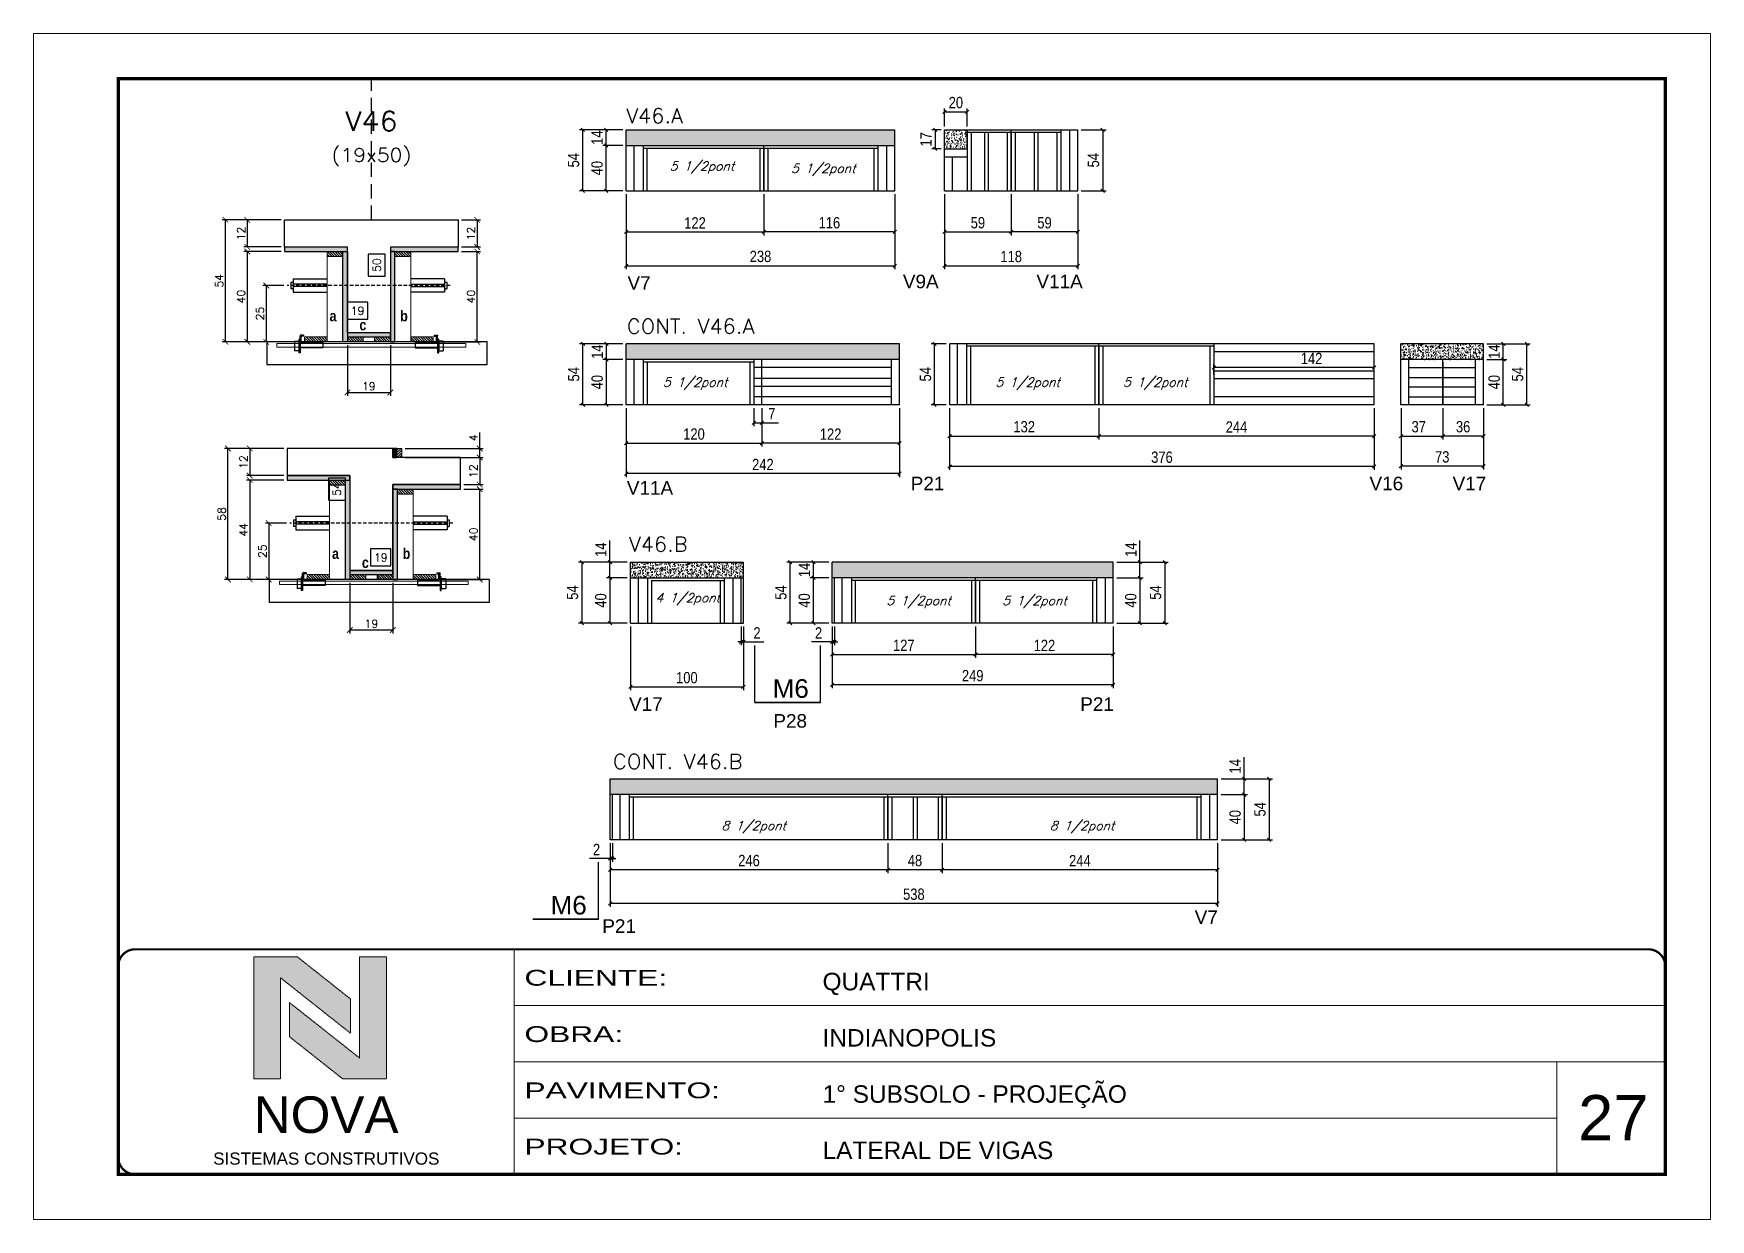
# Model space of a CAD drawing. Header units: millimetres. Extents: x 2921 to 9246, y 316 to 11751.
# Drawn here: x 6091 to 7576, y 2613 to 3663 of the extents above; entities that cross this region are included whole.
import ezdxf
from ezdxf.enums import TextEntityAlignment as Align

# ---------------------------------------------------------------- set-up
doc = ezdxf.new("R2010")
doc.units = ezdxf.units.MM
for name, pattern in [('CONTINUO', [0]), ('DASHED', [0.75, 0.5, -0.25]), ('HIDDEN', [9.525, 6.35, -3.175])]:
    doc.linetypes.add(name, pattern=pattern)
for name, color, linetype in [('1', 3, 'Continuous'), ('5', 5, 'Continuous'), ('barrote', 251, 'Continuous'), ('COTA', 241, 'Continuous'), ('Cota Seção (2x)', 4, 'Continuous'), ('detalhes', 4, 'Continuous'), ('Hachura', 253, 'Continuous'), ('NOMENCLATURA', 7, 'Continuous'), ('Painéis', 200, 'Continuous'), ('presilha', 1, 'Continuous'), ('SARR_2.2x7', 40, 'Continuous'), ('SARR_3.5x7', 81, 'Continuous'), ('TENSOR', 3, 'Continuous'), ('texto', 7, 'Continuous'), ('Texto de Titulo', 7, 'Continuous'), ('Texto Qtd Sarr', 242, 'Continuous')]:
    doc.layers.add(name, color=color, linetype=linetype)
for name, color, linetype, lineweight in [('CARIMBO', 255, 'Continuous', 9), ('CARIMBO-LEGENDA', 75, 'Continuous', 15), ('CONCRETO', 251, 'Continuous', 25), ('Folhas', 255, 'Continuous', 9), ('Madeira', 126, 'Continuous', 18), ('SARRAFO DE PRESSAO', 251, 'DASHED', 9), ('SCO-___-LAJ', 2, 'Continuous', 0), ('Texto Seção', 7, 'Continuous', 15)]:
    doc.layers.add(name, color=color, linetype=linetype, lineweight=lineweight)
doc.styles.add('arial', font='arial.ttf')
doc.styles.add('COTA TECNICA', font='techl___.ttf', dxfattribs={"height": 10})
doc.styles.add('REGUA-120', font='ROMANS.shx', dxfattribs={"height": 15})
doc.styles.add('Romans', font='romans.shx')
doc.styles.get("Standard").update_dxf_attribs({"font": 'arial.ttf'})
doc.styles.add('TECNICA', font='techb___.ttf', dxfattribs={"height": 10})
doc.styles.add('Tecnologia', font='')
doc.styles.get('Tecnologia').set_extended_font_data('Forgotten Futurist')
doc.dimstyles.new('Cota Seção (2x)', dxfattribs={"dimtxt": 7, "dimasz": 5, "dimexe": 3, "dimexo": 3, "dimgap": 2, "dimtad": 3, "dimdec": 1, "dimlfac": 0.5, "dimzin": 12, "dimdsep": 46, "dimtxsty": 'Romans', "dimblk": 'ARCHTICK', "dimcen": 0, "dimclrd": 4, "dimclre": 4, "dimclrt": 1, "dimadec": 1, "dimazin": 3, "dimtfac": 1, "dimtdec": 1, "dimtmove": 0, "dimatfit": 3, "dimldrblk": 'OBLIQUE', "dimfxl": 1, "dimtolj": 1, "dimtzin": 12, "dimarcsym": 0})
doc.dimstyles.new('Cota Seção interna', dxfattribs={"dimtxt": 7, "dimasz": 6, "dimexe": 0.18, "dimexo": 2, "dimgap": -4, "dimtad": 3, "dimdec": 1, "dimlfac": 0.5, "dimzin": 12, "dimdsep": 46, "dimtxsty": 'Romans', "dimblk": 'ARCHTICK', "dimcen": 0.09, "dimse1": 1, "dimse2": 1, "dimsd1": 1, "dimsd2": 1, "dimclrd": 180, "dimclre": 5, "dimclrt": 1, "dimadec": 0, "dimazin": 3, "dimtfac": 1, "dimtdec": 1, "dimtofl": 0, "dimtmove": 0, "dimatfit": 3, "dimldrblk": 'ARCHTICK', "dimfxl": 1, "dimtolj": 1, "dimtzin": 0, "dimarcsym": 0})
doc.dimstyles.new('PAINEL', dxfattribs={"dimtxt": 10, "dimasz": 3, "dimexe": 3, "dimexo": 3, "dimgap": 3, "dimtad": 1, "dimdec": 1, "dimzin": 12, "dimdsep": 46, "dimtxsty": 'COTA TECNICA', "dimblk1": 'OBLIQUE', "dimblk2": 'OBLIQUE', "dimsah": 1, "dimcen": 0.9, "dimclrd": 4, "dimclre": 4, "dimclrt": 240, "dimadec": 1, "dimazin": 3, "dimtfac": 1, "dimtdec": 1, "dimtmove": 0, "dimatfit": 3, "dimfxl": 1, "dimtolj": 1, "dimtzin": 12, "dimarcsym": 0})
pattern_1 = [(315, (29327.9266, -5049.9558), (1.12253202, 1.12253202), [])]
pattern_2 = [(315, (29325.7266, -4839.5692), (1.12253202, 1.12253202), [])]

msp = doc.modelspace()

# ---------------------------------------------------------------- texts
at = {"layer": '5', "linetype": 'Continuous'}
for s, rotation, p in [('V7', 0.00004, (6617.13, 3436.21)), ('V9A', 0.00004, (6860.98, 3437.57)), ('V11A', 0.00004, (6979.25, 3437.57)), ('P21', 359.99996, (6867.91, 3258.68)), ('V16', 359.99996, (7274.18, 3258.68)), ('V17', 359.99996, (7347.78, 3258.68)), ('V11A', 359.99996, (6616.5, 3254.81)), ('V17', 0.00004, (6618.5, 3063.36)), ('P21', 0.00004, (7018.03, 3063.36)), ('P28', 359.99996, (6746.28, 3048.52)), ('V7', 0.00004, (7119.38, 2874.71)), ('P21', 359.99996, (6594.78, 2866.83))]:
    msp.add_text(s, height=12, rotation=rotation, dxfattribs=at).set_placement(p)
at = {"layer": 'CARIMBO', "style": 'arial'}
msp.add_text('27', height=40, dxfattribs=at).set_placement((7458.99, 2683.22))
at = {"layer": 'detalhes', "style": 'TECNICA'}
for s, p in [('a', (6353.28, 3408.28)), ('b', (6415.82, 3408.26)), ('c', (6379.71, 3400.31)), ('b', (6418.02, 3197.88)), ('a', (6355.48, 3197.89)), ('c', (6381.91, 3189.92))]:
    msp.add_text(s, height=9.6, dxfattribs=at).set_placement(p)
at = {"layer": 'NOMENCLATURA', "linetype": 'Continuous'}
for p in [(6745.64, 3074.93), (6549.02, 2883.09)]:
    msp.add_text('M6', height=16.5, dxfattribs=at).set_placement(p)
at = {"layer": 'texto', "color": 2, "char_height": 8, "attachment_point": 5, "style": 'Romans'}
for s, insert in [('{\\Q19;\\C256;5 1/2pont}', (6683.1, 3544.38)), ('{\\Q19;\\C256;5 1/2pont}', (6790.49, 3542.39)), ('{\\Q19;\\C256;5 1/2pont}', (6677.06, 3353.08)), ('{\\Q19;\\C256;5 1/2pont}', (6971.5, 3353.08)), ('{\\Q19;\\C256;5 1/2pont}', (7084.45, 3353.08)), ('{\\Q19;\\C256;4 1/2pont}', (6670.46, 3162.16)), ('{\\Q19;\\C256;5 1/2pont}', (6874.94, 3159.73)), ('{\\Q19;\\C256;5 1/2pont}', (6977.56, 3159.73)), ('{\\Q19;\\C256;8 1/2pont}', (6728.93, 2960.44)), ('{\\Q19;\\C256;8 1/2pont}', (7019.7, 2960.44))]:
    msp.add_mtext(s, dxfattribs=dict(at, insert=insert))
at = {"layer": 'Texto Seção', "style": 'REGUA-120', "width": 1.05}
for s, p in [('V46.A', (6615.88, 3583.84)), ('CONT. V46.A', (6616.54, 3397.4)), ('V46.B', (6618.26, 3204.37)), ('CONT. V46.B', (6604.24, 3012.1))]:
    msp.add_text(s, height=13, dxfattribs=at).set_placement(p)

# ---------------------------------------------------------------- blocks, each defined once
blk = doc.blocks.new('A$C64660E27')
at = {"layer": 'COTA', "true_color": 0x1a1a1a}
h = blk.add_hatch(color=250, dxfattribs=at)
h.dxf.hatch_style = 1
h.paths.add_polyline_path([(185.4, -11.6), (142.4, -11.6), (142.4, -131.6), (168.8, -131.6), (168.8, -32.2), (237.7, -86.7), (237.7, -53)])
at = {"layer": 'COTA'}
h = blk.add_hatch(color=20, dxfattribs=at)
h.dxf.hatch_style = 1
h.paths.add_polyline_path([(273, -11.4), (246.6, -11.4), (246.6, -111.1), (177.7, -56.6), (177.7, -90.2), (230, -131.6), (273, -131.6)])
for p, q in [((142.4, -131.6), (142.4, -11.6)), ((142.4, -11.6), (185.4, -11.6)), ((185.4, -11.6), (237.7, -53)), ((273, -11.4), (246.6, -11.4)), ((246.6, -111.1), (246.6, -11.4)), ((273, -11.4), (273, -131.6)), ((168.8, -32.2), (237.7, -86.7)), ((168.8, -131.6), (168.8, -32.2)), ((246.6, -111.1), (177.7, -56.6)), ((177.7, -90.2), (177.7, -56.6)), ((237.7, -86.7), (237.7, -53)), ((230, -131.6), (177.7, -90.2)), ((142.4, -131.6), (168.8, -131.6)), ((273, -131.6), (230, -131.6))]:
    blk.add_line(p, q)
at = {"layer": 'CARIMBO-LEGENDA', "color": 7, "linetype": 'Continuous', "ltscale": 100, "style": 'arial'}
blk.add_text('NOVA', height=36, dxfattribs=at).set_placement((142.4, -184.8))
at = {"layer": 'CARIMBO-LEGENDA', "color": 7, "linetype": 'Continuous', "style": 'arial'}
blk.add_text('SISTEMAS CONSTRUTIVOS', height=12, dxfattribs=at).set_placement((102.5, -216))
blk = doc.blocks.new('9999999999')
at = {"color": 30, "linetype": 'CONTINUO'}
for p, q in [((98564.6, 34230.2), (98564.6, 34429.4)), ((98564.6, 34379.6), (99584, 34379.6)), ((98564.6, 34329.8), (99488, 34329.8)), ((99584, 34329.8), (99488, 34329.8)), ((99488, 34329.8), (99488, 34230.2)), ((98564.6, 34280), (99488, 34280))]:
    blk.add_line(p, q, dxfattribs=at)
at = {"color": 30, "linetype": 'CONTINUO', "const_width": 2}
blk.add_lwpolyline([(99584, 34230.2), (99584, 34414.4, 0.414214), (99569, 34429.4), (98229, 34429.4, 0.414214), (98214, 34414.4), (98214, 34245.2, 0.414214), (98229, 34230.2), (99584, 34230.2)], format="xyb", dxfattribs=at)
at = {"layer": 'Folhas'}
blk.add_lwpolyline([(98139, 34190.2), (99624, 34190.2), (99624, 35240.2), (98139, 35240.2)], close=True, dxfattribs=at)
at = {"layer": 'Folhas', "color": 30, "const_width": 3}
blk.add_lwpolyline([(98214, 34230.2), (99584, 34230.2), (99584, 35200.2), (98214, 35200.2)], close=True, dxfattribs=at)
at = {"xscale": 0.9, "yscale": 0.9, "zscale": 0.9}
blk.add_blockref('A$C64660E27', (98205.8, 34433.1), dxfattribs=at)
at = {"color": 7, "linetype": 'Continuous', "ltscale": 5, "style": 'arial'}
for s, height, p in [('QUATTRI', 15.48, (98837.7, 34393.1)), ('INDIANOPOLIS', 15.483, (98837.7, 34343.3)), ('1° SUBSOLO - PROJEÇÃO', 15.483, (98837.7, 34293.5)), ('LATERAL DE VIGAS', 15.483, (98837.7, 34243.7))]:
    blk.add_text(s, height=height, dxfattribs=at).set_placement(p)
at = {"layer": 'Folhas', "color": 7, "style": 'Tecnologia', "width": 1.5}
for s, p in [('CLIENTE:', (98573.7, 34397.2)), ('OBRA:', (98573.7, 34347.3)), ('PAVIMENTO:', (98573.7, 34297.5)), ('PROJETO:', (98573.7, 34247.7))]:
    blk.add_text(s, height=14, dxfattribs=at).set_placement(p)
blk = doc.blocks.new('titulo1')
at = {"layer": 'Defpoints', "color": 252, "linetype": 'HIDDEN', "ltscale": 2}
blk.add_line((0, 0), (0, 125), dxfattribs=at)
at = {"layer": 'Defpoints', "style": 'Romans', "oblique": 15}
blk.add_attdef('FOLHA', text='', height=10, dxfattribs=at).set_placement((0, 15.6), align=Align.MIDDLE_CENTER)
at = {"layer": 'Texto Qtd Sarr', "color": 3, "style": 'Romans', "oblique": 15}
for tag, height, p in [('TITULO', 17, (0, 71.4)), ('SEÇÃO', 12, (0, 41.5))]:
    blk.add_attdef(tag, text='', height=height, dxfattribs=at).set_placement(p, align=Align.MIDDLE_CENTER)
blk = doc.blocks.new('_ArchTick')
at = {"color": 0, "linetype": 'ByBlock', "const_width": 0.15}
blk.add_lwpolyline([(-0.5, -0.5), (0.5, 0.5)], dxfattribs=at)
blk = doc.blocks.new('*D469')
at = {"layer": 'COTA', "color": 4, "lineweight": -2, "transparency": 16777216}
for p, q in [((6420.3, 3287.7), (6489.2, 3287.7)), ((6486.2, 3287.7), (6486.2, 3263.7)), ((6472.3, 3263.7), (6489.2, 3263.7))]:
    blk.add_line(p, q, dxfattribs=at)
at = {"layer": 'Defpoints', "color": 0, "transparency": 16777216}
for p in [(6417.3, 3287.7), (6469.3, 3263.7), (6486.2, 3263.7)]:
    blk.add_point(p, dxfattribs=at)
at = {"layer": 'COTA', "color": 4, "lineweight": -2, "transparency": 16777216, "xscale": 5, "yscale": 5, "zscale": 5}
for p, rotation in [((6486.2, 3287.7), 90), ((6486.2, 3263.7), 270)]:
    blk.add_blockref('_ArchTick', p, dxfattribs=dict(at, rotation=rotation))
at = {"layer": 'COTA', "color": 1, "transparency": 16777216, "insert": (6480.7, 3275.7), "char_height": 7, "attachment_point": 5, "rotation": 90, "style": 'Romans'}
blk.add_mtext('\\A1;12', dxfattribs=at)
blk = doc.blocks.new('_Oblique')
at = {"layer": '1', "color": 0, "lineweight": -2}
blk.add_line((-0.5, -0.5), (0.5, 0.5), dxfattribs=at)
blk = doc.blocks.new('*D470')
at = {"layer": 'COTA', "color": 4, "lineweight": -2, "transparency": 16777216}
for p, q in [((6312.7, 3295.7), (6260.3, 3295.7)), ((6263.3, 3179.7), (6263.3, 3295.7)), ((6334.7, 3179.7), (6260.3, 3179.7))]:
    blk.add_line(p, q, dxfattribs=at)
at = {"layer": 'Defpoints', "color": 0, "transparency": 16777216}
for p in [(6263.3, 3295.7), (6315.7, 3295.7), (6337.7, 3179.7)]:
    blk.add_point(p, dxfattribs=at)
at = {"layer": 'COTA', "color": 4, "lineweight": -2, "transparency": 16777216, "xscale": 5, "yscale": 5, "zscale": 5}
for p, rotation in [((6263.3, 3295.7), 90), ((6263.3, 3179.7), 270)]:
    blk.add_blockref('_ArchTick', p, dxfattribs=dict(at, rotation=rotation))
at = {"layer": 'COTA', "color": 1, "transparency": 16777216, "insert": (6257.8, 3237.7), "char_height": 7, "attachment_point": 5, "rotation": 90, "style": 'Romans'}
blk.add_mtext('\\A1;58', dxfattribs=at)
blk = doc.blocks.new('*D471')
at = {"layer": 'COTA', "color": 4, "lineweight": -2, "transparency": 16777216}
for p, q in [((6472.3, 3259.7), (6489.2, 3259.7)), ((6486.2, 3179.7), (6486.2, 3259.7)), ((6445.9, 3179.7), (6489.2, 3179.7))]:
    blk.add_line(p, q, dxfattribs=at)
at = {"layer": 'Defpoints', "color": 0, "transparency": 16777216}
for p in [(6469.3, 3259.7), (6486.2, 3259.7), (6442.9, 3179.7)]:
    blk.add_point(p, dxfattribs=at)
at = {"layer": 'COTA', "color": 4, "lineweight": -2, "transparency": 16777216, "xscale": 5, "yscale": 5, "zscale": 5}
for p, rotation in [((6486.2, 3259.7), 90), ((6486.2, 3179.7), 270)]:
    blk.add_blockref('_ArchTick', p, dxfattribs=dict(at, rotation=rotation))
at = {"layer": 'COTA', "color": 1, "transparency": 16777216, "insert": (6480.7, 3219.7), "char_height": 7, "attachment_point": 5, "rotation": 90, "style": 'Romans'}
blk.add_mtext('\\A1;40', dxfattribs=at)
blk = doc.blocks.new('*D472')
at = {"layer": 'Cota Seção (2x)', "color": 180, "lineweight": -2, "transparency": 16777216}
for p, q in [((6367.3, 3269.5), (6352.3, 3269.5)), ((6352.3, 3269.5), (6352.3, 3249.9)), ((6367.3, 3249.9), (6367.3, 3269.5)), ((6352.3, 3249.9), (6367.3, 3249.9))]:
    blk.add_line(p, q, dxfattribs=at)
at = {"layer": 'Defpoints', "color": 0, "transparency": 16777216}
for p in [(6371.3, 3295.7), (6409.3, 3295.7), (6420.3, 3187.7)]:
    blk.add_point(p, dxfattribs=at)
at = {"layer": 'Cota Seção (2x)', "color": 1, "transparency": 16777216, "insert": (6359.8, 3259.7), "char_height": 7, "attachment_point": 5, "rotation": 90, "style": 'Romans'}
blk.add_mtext('\\A1;54', dxfattribs=at)
blk = doc.blocks.new('*D473')
at = {"layer": 'COTA', "color": 4, "lineweight": -2, "transparency": 16777216}
for p, q in [((6312.7, 3295.7), (6279.6, 3295.7)), ((6282.6, 3295.7), (6282.6, 3271.7)), ((6312.7, 3271.7), (6279.6, 3271.7))]:
    blk.add_line(p, q, dxfattribs=at)
at = {"layer": 'Defpoints', "color": 0, "transparency": 16777216}
for p in [(6315.7, 3295.7), (6282.6, 3271.7), (6315.7, 3271.7)]:
    blk.add_point(p, dxfattribs=at)
at = {"layer": 'COTA', "color": 4, "lineweight": -2, "transparency": 16777216, "xscale": 5, "yscale": 5, "zscale": 5}
for p, rotation in [((6282.6, 3295.7), 90), ((6282.6, 3271.7), 270)]:
    blk.add_blockref('_ArchTick', p, dxfattribs=dict(at, rotation=rotation))
at = {"layer": 'COTA', "color": 1, "transparency": 16777216, "insert": (6277.1, 3283.7), "char_height": 7, "attachment_point": 5, "rotation": 90, "style": 'Romans'}
blk.add_mtext('\\A1;12', dxfattribs=at)
blk = doc.blocks.new('*D474')
at = {"layer": 'COTA', "color": 4, "lineweight": -2, "transparency": 16777216}
for p, q in [((6312.7, 3267.7), (6279.6, 3267.7)), ((6282.6, 3267.7), (6282.6, 3179.7)), ((6334.7, 3179.7), (6279.6, 3179.7))]:
    blk.add_line(p, q, dxfattribs=at)
at = {"layer": 'Defpoints', "color": 0, "transparency": 16777216}
for p in [(6315.7, 3267.7), (6282.6, 3179.7), (6337.7, 3179.7)]:
    blk.add_point(p, dxfattribs=at)
at = {"layer": 'COTA', "color": 4, "lineweight": -2, "transparency": 16777216, "xscale": 5, "yscale": 5, "zscale": 5}
for p, rotation in [((6282.6, 3267.7), 90), ((6282.6, 3179.7), 270)]:
    blk.add_blockref('_ArchTick', p, dxfattribs=dict(at, rotation=rotation))
at = {"layer": 'COTA', "color": 1, "transparency": 16777216, "insert": (6277.1, 3223.7), "char_height": 7, "attachment_point": 5, "rotation": 90, "style": 'Romans'}
blk.add_mtext('\\A1;44', dxfattribs=at)
blk = doc.blocks.new('PRESILHA METÁLICA 1')
at = {"layer": 'presilha'}
for p, q in [((0, 13), (6, 13)), ((0, 13), (0, 0)), ((6, 0), (0, 0)), ((6, 15.5), (7.5, 15.5)), ((6, -2.5), (6, 15.5)), ((6, 13), (6, 0)), ((7.5, 10.6), (7.5, 19.9)), ((7.5, 15.5), (7.5, -2.5)), ((37.5, 4.1), (7.5, 4.1)), ((12, 21), (8.6, 21)), ((9, 11.6), (9, 18.9)), ((12, 19.5), (9.6, 19.5)), ((37.5, 11), (9.6, 11)), ((12, 21), (12, 19.5)), ((37.5, 11), (37.5, 4.1)), ((7.5, -2.5), (6, -2.5))]:
    blk.add_line(p, q, dxfattribs=at)
for centre, radius, start, end in [((8.6, 19.9), 1.14, 90, 180), ((9.6, 18.9), 0.57, 90, 180), ((9.6, 11.6), 0.57, 180, 270)]:
    blk.add_arc(centre, radius, start, end, dxfattribs=at)
blk = doc.blocks.new('*D475')
at = {"layer": 'COTA', "color": 4, "lineweight": -2, "transparency": 16777216}
for p, q in [((6371.3, 3176.7), (6371.3, 3132)), ((6409.3, 3176.7), (6409.3, 3132)), ((6371.3, 3135), (6409.3, 3135))]:
    blk.add_line(p, q, dxfattribs=at)
at = {"layer": 'Defpoints', "color": 0, "transparency": 16777216}
for p in [(6371.3, 3179.7), (6409.3, 3179.7), (6409.3, 3135)]:
    blk.add_point(p, dxfattribs=at)
at = {"layer": 'COTA', "color": 4, "lineweight": -2, "transparency": 16777216, "xscale": 5, "yscale": 5, "zscale": 5, "rotation": 180}
blk.add_blockref('_ArchTick', (6371.3, 3135), dxfattribs=at)
at = {"layer": 'COTA', "color": 4, "lineweight": -2, "transparency": 16777216, "xscale": 5, "yscale": 5, "zscale": 5}
blk.add_blockref('_ArchTick', (6409.3, 3135), dxfattribs=at)
at = {"layer": 'COTA', "color": 1, "transparency": 16777216, "insert": (6390.3, 3140.5), "char_height": 7, "attachment_point": 5, "style": 'Romans'}
blk.add_mtext('\\A1;19', dxfattribs=at)
blk = doc.blocks.new('*D1014')
at = {"layer": 'COTA', "color": 4, "lineweight": -2, "transparency": 16777216}
for p, q in [((6315, 3229.7), (6296.4, 3229.7)), ((6299.4, 3229.7), (6299.4, 3179.7)), ((6315, 3179.7), (6296.4, 3179.7))]:
    blk.add_line(p, q, dxfattribs=at)
at = {"layer": 'Defpoints', "color": 0, "transparency": 16777216}
for p in [(6318, 3229.7), (6299.4, 3179.7), (6318, 3179.7)]:
    blk.add_point(p, dxfattribs=at)
at = {"layer": 'COTA', "color": 4, "lineweight": -2, "transparency": 16777216, "xscale": 5, "yscale": 5, "zscale": 5}
for p, rotation in [((6299.4, 3229.7), 90), ((6299.4, 3179.7), 270)]:
    blk.add_blockref('_ArchTick', p, dxfattribs=dict(at, rotation=rotation))
at = {"layer": 'COTA', "color": 1, "transparency": 16777216, "insert": (6293.9, 3204.7), "char_height": 7, "attachment_point": 5, "rotation": 90, "style": 'Romans'}
blk.add_mtext('\\A1;25', dxfattribs=at)
blk = doc.blocks.new('*D476')
at = {"layer": 'Cota Seção (2x)', "color": 180, "lineweight": -2, "transparency": 16777216}
for p, q in [((6407.6, 3206.7), (6389.6, 3206.7)), ((6389.6, 3206.7), (6389.6, 3191.7)), ((6407.6, 3191.7), (6407.6, 3206.7)), ((6389.6, 3191.7), (6407.6, 3191.7))]:
    blk.add_line(p, q, dxfattribs=at)
at = {"layer": 'Defpoints', "color": 0, "transparency": 16777216}
for p in [(6371.3, 3179.7), (6409.3, 3187.7), (6409.3, 3179.7)]:
    blk.add_point(p, dxfattribs=at)
at = {"layer": 'Cota Seção (2x)', "color": 1, "transparency": 16777216, "insert": (6398.6, 3199.2), "char_height": 7, "attachment_point": 5, "style": 'Romans'}
blk.add_mtext('\\A1;19', dxfattribs=at)
blk = doc.blocks.new('*D1015')
at = {"layer": 'COTA', "color": 4, "lineweight": -2, "transparency": 16777216}
for p, q in [((6486.2, 3295.7), (6486.2, 3309.7)), ((6420.3, 3295.7), (6489.2, 3295.7)), ((6472.3, 3287.7), (6489.2, 3287.7)), ((6486.2, 3287.7), (6486.2, 3295.7))]:
    blk.add_line(p, q, dxfattribs=at)
at = {"layer": 'Defpoints', "color": 0, "transparency": 16777216}
for p in [(6417.3, 3295.7), (6469.3, 3287.7), (6486.2, 3295.7)]:
    blk.add_point(p, dxfattribs=at)
at = {"layer": 'COTA', "color": 4, "lineweight": -2, "transparency": 16777216, "xscale": 5, "yscale": 5, "zscale": 5}
for p, rotation in [((6486.2, 3295.7), 90), ((6486.2, 3287.7), 270)]:
    blk.add_blockref('_ArchTick', p, dxfattribs=dict(at, rotation=rotation))
at = {"layer": 'COTA', "color": 1, "transparency": 16777216, "insert": (6480.7, 3305.2), "char_height": 7, "attachment_point": 5, "rotation": 90, "style": 'Romans'}
blk.add_mtext('\\A1;4', dxfattribs=at)
blk = doc.blocks.new('*D477')
at = {"layer": 'COTA', "color": 4, "lineweight": -2, "transparency": 16777216}
for p, q in [((6470.1, 3498.1), (6487, 3498.1)), ((6484, 3498.1), (6484, 3474.1)), ((6470.1, 3474.1), (6487, 3474.1))]:
    blk.add_line(p, q, dxfattribs=at)
at = {"layer": 'Defpoints', "color": 0, "transparency": 16777216}
for p in [(6467.1, 3498.1), (6467.1, 3474.1), (6484, 3474.1)]:
    blk.add_point(p, dxfattribs=at)
at = {"layer": 'COTA', "color": 4, "lineweight": -2, "transparency": 16777216, "xscale": 5, "yscale": 5, "zscale": 5}
for p, rotation in [((6484, 3498.1), 90), ((6484, 3474.1), 270)]:
    blk.add_blockref('_ArchTick', p, dxfattribs=dict(at, rotation=rotation))
at = {"layer": 'COTA', "color": 1, "transparency": 16777216, "insert": (6478.5, 3486.1), "char_height": 7, "attachment_point": 5, "rotation": 90, "style": 'Romans'}
blk.add_mtext('\\A1;12', dxfattribs=at)
blk = doc.blocks.new('*D478')
at = {"layer": 'COTA', "color": 4, "lineweight": -2, "transparency": 16777216}
for p, q in [((6310.5, 3498.1), (6258.1, 3498.1)), ((6261.1, 3390.1), (6261.1, 3498.1)), ((6332.5, 3390.1), (6258.1, 3390.1))]:
    blk.add_line(p, q, dxfattribs=at)
at = {"layer": 'Defpoints', "color": 0, "transparency": 16777216}
for p in [(6261.1, 3498.1), (6313.5, 3498.1), (6335.5, 3390.1)]:
    blk.add_point(p, dxfattribs=at)
at = {"layer": 'COTA', "color": 4, "lineweight": -2, "transparency": 16777216, "xscale": 5, "yscale": 5, "zscale": 5}
for p, rotation in [((6261.1, 3498.1), 90), ((6261.1, 3390.1), 270)]:
    blk.add_blockref('_ArchTick', p, dxfattribs=dict(at, rotation=rotation))
at = {"layer": 'COTA', "color": 1, "transparency": 16777216, "insert": (6255.6, 3444.1), "char_height": 7, "attachment_point": 5, "rotation": 90, "style": 'Romans'}
blk.add_mtext('\\A1;54', dxfattribs=at)
blk = doc.blocks.new('*D479')
at = {"layer": 'COTA', "color": 4, "lineweight": -2, "transparency": 16777216}
for p, q in [((6470.1, 3470.1), (6487, 3470.1)), ((6484, 3390.1), (6484, 3470.1)), ((6443.7, 3390.1), (6487, 3390.1))]:
    blk.add_line(p, q, dxfattribs=at)
at = {"layer": 'Defpoints', "color": 0, "transparency": 16777216}
for p in [(6467.1, 3470.1), (6484, 3470.1), (6440.7, 3390.1)]:
    blk.add_point(p, dxfattribs=at)
at = {"layer": 'COTA', "color": 4, "lineweight": -2, "transparency": 16777216, "xscale": 5, "yscale": 5, "zscale": 5}
for p, rotation in [((6484, 3470.1), 90), ((6484, 3390.1), 270)]:
    blk.add_blockref('_ArchTick', p, dxfattribs=dict(at, rotation=rotation))
at = {"layer": 'COTA', "color": 1, "transparency": 16777216, "insert": (6478.5, 3430.1), "char_height": 7, "attachment_point": 5, "rotation": 90, "style": 'Romans'}
blk.add_mtext('\\A1;40', dxfattribs=at)
blk = doc.blocks.new('*D480')
at = {"layer": 'Cota Seção (2x)', "color": 180, "lineweight": -2, "transparency": 16777216}
for p, q in [((6402.6, 3467.7), (6387.6, 3467.7)), ((6387.6, 3467.7), (6387.6, 3448.4)), ((6402.6, 3448.4), (6402.6, 3467.7)), ((6387.6, 3448.4), (6402.6, 3448.4))]:
    blk.add_line(p, q, dxfattribs=at)
at = {"layer": 'Defpoints', "color": 0, "transparency": 16777216}
for p in [(6406.6, 3498.1), (6418.1, 3498.1), (6418.1, 3398.1)]:
    blk.add_point(p, dxfattribs=at)
at = {"layer": 'Cota Seção (2x)', "color": 1, "transparency": 16777216, "insert": (6395.1, 3458.1), "char_height": 7, "attachment_point": 5, "rotation": 90, "style": 'Romans'}
blk.add_mtext('\\A1;50', dxfattribs=at)
blk = doc.blocks.new('*D481')
at = {"layer": 'COTA', "color": 4, "lineweight": -2, "transparency": 16777216}
for p, q in [((6310.5, 3498.1), (6277.4, 3498.1)), ((6280.4, 3498.1), (6280.4, 3474.1)), ((6310.5, 3474.1), (6277.4, 3474.1))]:
    blk.add_line(p, q, dxfattribs=at)
at = {"layer": 'Defpoints', "color": 0, "transparency": 16777216}
for p in [(6313.5, 3498.1), (6280.4, 3474.1), (6313.5, 3474.1)]:
    blk.add_point(p, dxfattribs=at)
at = {"layer": 'COTA', "color": 4, "lineweight": -2, "transparency": 16777216, "xscale": 5, "yscale": 5, "zscale": 5}
for p, rotation in [((6280.4, 3498.1), 90), ((6280.4, 3474.1), 270)]:
    blk.add_blockref('_ArchTick', p, dxfattribs=dict(at, rotation=rotation))
at = {"layer": 'COTA', "color": 1, "transparency": 16777216, "insert": (6274.9, 3486.1), "char_height": 7, "attachment_point": 5, "rotation": 90, "style": 'Romans'}
blk.add_mtext('\\A1;12', dxfattribs=at)
blk = doc.blocks.new('*D482')
at = {"layer": 'COTA', "color": 4, "lineweight": -2, "transparency": 16777216}
for p, q in [((6310.5, 3470.1), (6277.4, 3470.1)), ((6280.4, 3470.1), (6280.4, 3390.1)), ((6332.5, 3390.1), (6277.4, 3390.1))]:
    blk.add_line(p, q, dxfattribs=at)
at = {"layer": 'Defpoints', "color": 0, "transparency": 16777216}
for p in [(6313.5, 3470.1), (6280.4, 3390.1), (6335.5, 3390.1)]:
    blk.add_point(p, dxfattribs=at)
at = {"layer": 'COTA', "color": 4, "lineweight": -2, "transparency": 16777216, "xscale": 5, "yscale": 5, "zscale": 5}
for p, rotation in [((6280.4, 3470.1), 90), ((6280.4, 3390.1), 270)]:
    blk.add_blockref('_ArchTick', p, dxfattribs=dict(at, rotation=rotation))
at = {"layer": 'COTA', "color": 1, "transparency": 16777216, "insert": (6274.9, 3430.1), "char_height": 7, "attachment_point": 5, "rotation": 90, "style": 'Romans'}
blk.add_mtext('\\A1;40', dxfattribs=at)
blk = doc.blocks.new('*D448')
at = {"layer": 'COTA', "color": 4, "lineweight": -2, "transparency": 16777216}
for p, q in [((6369.1, 3387.1), (6369.1, 3342.3)), ((6407.1, 3387.1), (6407.1, 3342.3)), ((6369.1, 3345.3), (6407.1, 3345.3))]:
    blk.add_line(p, q, dxfattribs=at)
at = {"layer": 'Defpoints', "color": 0, "transparency": 16777216}
for p in [(6369.1, 3390.1), (6407.1, 3390.1), (6407.1, 3345.3)]:
    blk.add_point(p, dxfattribs=at)
at = {"layer": 'COTA', "color": 4, "lineweight": -2, "transparency": 16777216, "xscale": 5, "yscale": 5, "zscale": 5, "rotation": 180}
blk.add_blockref('_ArchTick', (6369.1, 3345.3), dxfattribs=at)
at = {"layer": 'COTA', "color": 4, "lineweight": -2, "transparency": 16777216, "xscale": 5, "yscale": 5, "zscale": 5}
blk.add_blockref('_ArchTick', (6407.1, 3345.3), dxfattribs=at)
at = {"layer": 'COTA', "color": 1, "transparency": 16777216, "insert": (6388.1, 3350.8), "char_height": 7, "attachment_point": 5, "style": 'Romans'}
blk.add_mtext('\\A1;19', dxfattribs=at)
blk = doc.blocks.new('*D1003')
at = {"layer": 'COTA', "color": 4, "lineweight": -2, "transparency": 16777216}
for p, q in [((6312.8, 3440), (6294.2, 3440)), ((6297.2, 3440), (6297.2, 3390.1)), ((6312.8, 3390.1), (6294.2, 3390.1))]:
    blk.add_line(p, q, dxfattribs=at)
at = {"layer": 'Defpoints', "color": 0, "transparency": 16777216}
for p in [(6315.8, 3440), (6297.2, 3390.1), (6315.8, 3390.1)]:
    blk.add_point(p, dxfattribs=at)
at = {"layer": 'COTA', "color": 4, "lineweight": -2, "transparency": 16777216, "xscale": 5, "yscale": 5, "zscale": 5}
for p, rotation in [((6297.2, 3440), 90), ((6297.2, 3390.1), 270)]:
    blk.add_blockref('_ArchTick', p, dxfattribs=dict(at, rotation=rotation))
at = {"layer": 'COTA', "color": 1, "transparency": 16777216, "insert": (6291.7, 3415.1), "char_height": 7, "attachment_point": 5, "rotation": 90, "style": 'Romans'}
blk.add_mtext('\\A1;25', dxfattribs=at)
blk = doc.blocks.new('*D449')
at = {"layer": 'Cota Seção (2x)', "color": 180, "lineweight": -2, "transparency": 16777216}
for p, q in [((6387.1, 3425.1), (6369.1, 3425.1)), ((6369.1, 3425.1), (6369.1, 3410.1)), ((6387.1, 3410.1), (6387.1, 3425.1)), ((6369.1, 3410.1), (6387.1, 3410.1))]:
    blk.add_line(p, q, dxfattribs=at)
at = {"layer": 'Defpoints', "color": 0, "transparency": 16777216}
for p in [(6407.1, 3406.1), (6369.1, 3390.1), (6407.1, 3390.1)]:
    blk.add_point(p, dxfattribs=at)
at = {"layer": 'Cota Seção (2x)', "color": 1, "transparency": 16777216, "insert": (6378.1, 3417.6), "char_height": 7, "attachment_point": 5, "style": 'Romans'}
blk.add_mtext('\\A1;19', dxfattribs=at)
blk = doc.blocks.new('*D450')
at = {"layer": 'COTA', "color": 4, "linetype": 'ByBlock', "lineweight": -2, "transparency": 16777216}
for p, q in [((6895.7, 2946.2), (6895.7, 2919.7)), ((7139.7, 2946.2), (7139.7, 2919.7)), ((7139.7, 2922.7), (6895.7, 2922.7))]:
    blk.add_line(p, q, dxfattribs=at)
at = {"layer": 'Defpoints', "color": 0, "linetype": 'ByBlock', "transparency": 16777216}
for p in [(6895.7, 2949.2), (7139.7, 2949.2), (6895.7, 2922.7)]:
    blk.add_point(p, dxfattribs=at)
at = {"layer": 'COTA', "color": 4, "linetype": 'ByBlock', "lineweight": -2, "transparency": 16777216, "xscale": 3, "yscale": 3, "zscale": 3, "rotation": 180}
blk.add_blockref('_Oblique', (6895.7, 2922.7), dxfattribs=at)
at = {"layer": 'COTA', "color": 4, "linetype": 'ByBlock', "lineweight": -2, "transparency": 16777216, "xscale": 3, "yscale": 3, "zscale": 3}
blk.add_blockref('_Oblique', (7139.7, 2922.7), dxfattribs=at)
at = {"layer": 'COTA', "color": 240, "linetype": 'ByBlock', "transparency": 16777216, "insert": (7017.7, 2930.7), "char_height": 10, "attachment_point": 5, "style": 'COTA TECNICA'}
blk.add_mtext('\\A1;244', dxfattribs=at)
blk = doc.blocks.new('*D451')
at = {"layer": 'COTA', "color": 4, "linetype": 'ByBlock', "lineweight": -2, "transparency": 16777216}
for p, q in [((6601.7, 2946.2), (6601.7, 2919.7)), ((6847.7, 2946.2), (6847.7, 2919.7)), ((6847.7, 2922.7), (6601.7, 2922.7))]:
    blk.add_line(p, q, dxfattribs=at)
at = {"layer": 'Defpoints', "color": 0, "linetype": 'ByBlock', "transparency": 16777216}
for p in [(6601.7, 2949.2), (6847.7, 2949.2), (6601.7, 2922.7)]:
    blk.add_point(p, dxfattribs=at)
at = {"layer": 'COTA', "color": 4, "linetype": 'ByBlock', "lineweight": -2, "transparency": 16777216, "xscale": 3, "yscale": 3, "zscale": 3, "rotation": 180}
blk.add_blockref('_Oblique', (6601.7, 2922.7), dxfattribs=at)
at = {"layer": 'COTA', "color": 4, "linetype": 'ByBlock', "lineweight": -2, "transparency": 16777216, "xscale": 3, "yscale": 3, "zscale": 3}
blk.add_blockref('_Oblique', (6847.7, 2922.7), dxfattribs=at)
at = {"layer": 'COTA', "color": 240, "linetype": 'ByBlock', "transparency": 16777216, "insert": (6724.7, 2930.8), "char_height": 10, "width": 210.731, "attachment_point": 5, "style": 'COTA TECNICA'}
blk.add_mtext('\\A1;246', dxfattribs=at)
blk = doc.blocks.new('*D1004')
at = {"layer": 'COTA', "color": 4, "linetype": 'ByBlock', "lineweight": -2, "transparency": 16777216}
for p, q in [((6601.7, 2946.2), (6601.7, 2889.8)), ((7139.7, 2946.2), (7139.7, 2889.8)), ((7139.7, 2892.8), (6601.7, 2892.8))]:
    blk.add_line(p, q, dxfattribs=at)
at = {"layer": 'Defpoints', "color": 0, "linetype": 'ByBlock', "transparency": 16777216}
for p in [(6601.7, 2949.2), (7139.7, 2949.2), (6601.7, 2892.8)]:
    blk.add_point(p, dxfattribs=at)
at = {"layer": 'COTA', "color": 4, "linetype": 'ByBlock', "lineweight": -2, "transparency": 16777216, "xscale": 3, "yscale": 3, "zscale": 3, "rotation": 180}
blk.add_blockref('_Oblique', (6601.7, 2892.8), dxfattribs=at)
at = {"layer": 'COTA', "color": 4, "linetype": 'ByBlock', "lineweight": -2, "transparency": 16777216, "xscale": 3, "yscale": 3, "zscale": 3}
blk.add_blockref('_Oblique', (7139.7, 2892.8), dxfattribs=at)
at = {"layer": 'COTA', "color": 240, "linetype": 'ByBlock', "transparency": 16777216, "insert": (6870.7, 2901), "char_height": 10, "attachment_point": 5, "style": 'COTA TECNICA'}
blk.add_mtext('\\A1;538', dxfattribs=at)
blk = doc.blocks.new('*D452')
at = {"layer": 'COTA', "color": 4, "linetype": 'ByBlock', "lineweight": -2, "transparency": 16777216}
for p, q in [((6847.7, 2946.2), (6847.7, 2919.7)), ((6895.7, 2946.2), (6895.7, 2919.7)), ((6895.7, 2922.7), (6847.7, 2922.7))]:
    blk.add_line(p, q, dxfattribs=at)
at = {"layer": 'Defpoints', "color": 0, "linetype": 'ByBlock', "transparency": 16777216}
for p in [(6847.7, 2949.2), (6895.7, 2949.2), (6847.7, 2922.7)]:
    blk.add_point(p, dxfattribs=at)
at = {"layer": 'COTA', "color": 4, "linetype": 'ByBlock', "lineweight": -2, "transparency": 16777216, "xscale": 3, "yscale": 3, "zscale": 3, "rotation": 180}
blk.add_blockref('_Oblique', (6847.7, 2922.7), dxfattribs=at)
at = {"layer": 'COTA', "color": 4, "linetype": 'ByBlock', "lineweight": -2, "transparency": 16777216, "xscale": 3, "yscale": 3, "zscale": 3}
blk.add_blockref('_Oblique', (6895.7, 2922.7), dxfattribs=at)
at = {"layer": 'COTA', "color": 240, "linetype": 'ByBlock', "transparency": 16777216, "insert": (6871.7, 2930.8), "char_height": 10, "attachment_point": 5, "style": 'COTA TECNICA'}
blk.add_mtext('\\A1;48', dxfattribs=at)
blk = doc.blocks.new('*D453')
at = {"layer": 'COTA', "color": 4, "linetype": 'ByBlock', "lineweight": -2, "transparency": 16777216}
for p, q in [((6601.7, 2946.2), (6601.7, 2929.6)), ((6603.7, 2946.2), (6603.7, 2929.6)), ((6601.7, 2932.6), (6583.6, 2932.6)), ((6603.7, 2932.6), (6601.7, 2932.6)), ((6603.7, 2932.6), (6606.7, 2932.6))]:
    blk.add_line(p, q, dxfattribs=at)
at = {"layer": 'Defpoints', "color": 0, "linetype": 'ByBlock', "transparency": 16777216}
for p in [(6601.7, 2949.2), (6603.7, 2949.2), (6601.7, 2932.6)]:
    blk.add_point(p, dxfattribs=at)
at = {"layer": 'COTA', "color": 4, "linetype": 'ByBlock', "lineweight": -2, "transparency": 16777216, "xscale": 3, "yscale": 3, "zscale": 3}
blk.add_blockref('_Oblique', (6601.7, 2932.6), dxfattribs=at)
at = {"layer": 'COTA', "color": 4, "linetype": 'ByBlock', "lineweight": -2, "transparency": 16777216, "xscale": 3, "yscale": 3, "zscale": 3, "rotation": 180}
blk.add_blockref('_Oblique', (6603.7, 2932.6), dxfattribs=at)
at = {"layer": 'COTA', "color": 240, "linetype": 'ByBlock', "transparency": 16777216, "insert": (6589.7, 2940.6), "char_height": 10, "attachment_point": 5, "style": 'COTA TECNICA'}
blk.add_mtext('\\A1;2', dxfattribs=at)
blk = doc.blocks.new('*D454')
at = {"layer": 'Defpoints', "color": 0, "transparency": 16777216}
for p in [(7139.7, 2989.2), (7139.7, 2949.2), (7163.3, 2949.2)]:
    blk.add_point(p, dxfattribs=at)
at = {"layer": 'Painéis', "color": 4, "lineweight": -2, "transparency": 16777216}
for p, q in [((7142.7, 2989.2), (7166.3, 2989.2)), ((7163.3, 2989.2), (7163.3, 2949.2)), ((7142.7, 2949.2), (7166.3, 2949.2))]:
    blk.add_line(p, q, dxfattribs=at)
at = {"layer": 'Painéis', "color": 4, "lineweight": -2, "transparency": 16777216, "xscale": 3, "yscale": 3, "zscale": 3}
for p, rotation in [((7163.3, 2989.2), 90), ((7163.3, 2949.2), 270)]:
    blk.add_blockref('_Oblique', p, dxfattribs=dict(at, rotation=rotation))
at = {"layer": 'Painéis', "color": 240, "lineweight": 5, "transparency": 16777216, "insert": (7155.2, 2969.2), "char_height": 10, "attachment_point": 5, "rotation": 90, "style": 'COTA TECNICA'}
blk.add_mtext('\\A1;40', dxfattribs=at)
blk = doc.blocks.new('*D455')
at = {"layer": 'Defpoints', "color": 0, "transparency": 16777216}
for p in [(7139.7, 3003.2), (7163.3, 3003.2), (7139.7, 2989.2)]:
    blk.add_point(p, dxfattribs=at)
at = {"layer": 'Painéis', "color": 4, "lineweight": -2, "transparency": 16777216}
for p, q in [((7163.3, 3003.2), (7163.3, 3022.3)), ((7142.7, 3003.2), (7166.3, 3003.2)), ((7163.3, 2989.2), (7163.3, 3003.2)), ((7142.7, 2989.2), (7166.3, 2989.2))]:
    blk.add_line(p, q, dxfattribs=at)
at = {"layer": 'Painéis', "color": 4, "lineweight": -2, "transparency": 16777216, "xscale": 3, "yscale": 3, "zscale": 3}
for p, rotation in [((7163.3, 3003.2), 90), ((7163.3, 2989.2), 270)]:
    blk.add_blockref('_Oblique', p, dxfattribs=dict(at, rotation=rotation))
at = {"layer": 'Painéis', "color": 240, "lineweight": 5, "transparency": 16777216, "insert": (7155.2, 3014.3), "char_height": 10, "attachment_point": 5, "rotation": 90, "style": 'COTA TECNICA'}
blk.add_mtext('\\A1;14', dxfattribs=at)
blk = doc.blocks.new('*D456')
at = {"layer": 'Defpoints', "color": 0, "transparency": 16777216}
for p in [(7139.7, 3003.2), (7139.7, 2949.2), (7185.3, 2949.2)]:
    blk.add_point(p, dxfattribs=at)
at = {"layer": 'Painéis', "color": 4, "lineweight": -2, "transparency": 16777216}
for p, q in [((7142.7, 3003.2), (7188.3, 3003.2)), ((7185.3, 3003.2), (7185.3, 2949.2)), ((7142.7, 2949.2), (7188.3, 2949.2))]:
    blk.add_line(p, q, dxfattribs=at)
at = {"layer": 'Painéis', "color": 4, "lineweight": -2, "transparency": 16777216, "xscale": 3, "yscale": 3, "zscale": 3}
for p, rotation in [((7185.3, 3003.2), 90), ((7185.3, 2949.2), 270)]:
    blk.add_blockref('_Oblique', p, dxfattribs=dict(at, rotation=rotation))
at = {"layer": 'Painéis', "color": 240, "lineweight": 5, "transparency": 16777216, "insert": (7177.2, 2976.2), "char_height": 10, "attachment_point": 5, "rotation": 90, "style": 'COTA TECNICA'}
blk.add_mtext('\\A1;54', dxfattribs=at)
blk = doc.blocks.new('*D457')
at = {"layer": 'Defpoints', "color": 0, "transparency": 16777216}
for p in [(6798.3, 3141.1), (6925.3, 3141.1), (6925.3, 3113.3)]:
    blk.add_point(p, dxfattribs=at)
at = {"layer": 'Painéis', "color": 4, "lineweight": -2, "transparency": 16777216}
for p, q in [((6798.3, 3138.1), (6798.3, 3110.3)), ((6925.3, 3138.1), (6925.3, 3110.3)), ((6798.3, 3113.3), (6925.3, 3113.3))]:
    blk.add_line(p, q, dxfattribs=at)
at = {"layer": 'Painéis', "color": 4, "lineweight": -2, "transparency": 16777216, "xscale": 3, "yscale": 3, "zscale": 3, "rotation": 180}
blk.add_blockref('_Oblique', (6798.3, 3113.3), dxfattribs=at)
at = {"layer": 'Painéis', "color": 4, "lineweight": -2, "transparency": 16777216, "xscale": 3, "yscale": 3, "zscale": 3}
blk.add_blockref('_Oblique', (6925.3, 3113.3), dxfattribs=at)
at = {"layer": 'Painéis', "color": 240, "lineweight": 5, "transparency": 16777216, "insert": (6861.8, 3121.4), "char_height": 10, "attachment_point": 5, "style": 'COTA TECNICA'}
blk.add_mtext('\\A1;127', dxfattribs=at)
blk = doc.blocks.new('*D458')
at = {"layer": 'Defpoints', "color": 0, "transparency": 16777216}
for p in [(6761.1, 3195.1), (6798.3, 3195.1), (6798.3, 3141.1)]:
    blk.add_point(p, dxfattribs=at)
at = {"layer": 'Painéis', "color": 4, "lineweight": -2, "transparency": 16777216}
for p, q in [((6795.3, 3195.1), (6758.1, 3195.1)), ((6761.1, 3141.1), (6761.1, 3195.1)), ((6795.3, 3141.1), (6758.1, 3141.1))]:
    blk.add_line(p, q, dxfattribs=at)
at = {"layer": 'Painéis', "color": 4, "lineweight": -2, "transparency": 16777216, "xscale": 3, "yscale": 3, "zscale": 3}
for p, rotation in [((6761.1, 3195.1), 90), ((6761.1, 3141.1), 270)]:
    blk.add_blockref('_Oblique', p, dxfattribs=dict(at, rotation=rotation))
at = {"layer": 'Painéis', "color": 240, "lineweight": 5, "transparency": 16777216, "insert": (6753, 3168.1), "char_height": 10, "attachment_point": 5, "rotation": 90, "style": 'COTA TECNICA'}
blk.add_mtext('\\A1;54', dxfattribs=at)
blk = doc.blocks.new('*D1005')
at = {"layer": 'Defpoints', "color": 0, "transparency": 16777216}
for p in [(6781.9, 3181.1), (6798.3, 3181.1), (6798.3, 3141.1)]:
    blk.add_point(p, dxfattribs=at)
at = {"layer": 'Painéis', "color": 4, "lineweight": -2, "transparency": 16777216}
for p, q in [((6795.3, 3181.1), (6778.9, 3181.1)), ((6781.9, 3141.1), (6781.9, 3181.1)), ((6795.3, 3141.1), (6778.9, 3141.1))]:
    blk.add_line(p, q, dxfattribs=at)
at = {"layer": 'Painéis', "color": 4, "lineweight": -2, "transparency": 16777216, "xscale": 3, "yscale": 3, "zscale": 3}
for p, rotation in [((6781.9, 3181.1), 90), ((6781.9, 3141.1), 270)]:
    blk.add_blockref('_Oblique', p, dxfattribs=dict(at, rotation=rotation))
at = {"layer": 'Painéis', "color": 240, "lineweight": 5, "transparency": 16777216, "insert": (6773.7, 3161.1), "char_height": 10, "attachment_point": 5, "rotation": 90, "style": 'COTA TECNICA'}
blk.add_mtext('\\A1;40', dxfattribs=at)
blk = doc.blocks.new('*D1006')
at = {"layer": 'Defpoints', "color": 0, "transparency": 16777216}
for p in [(6781.9, 3195.1), (6798.3, 3195.1), (6798.3, 3181.1)]:
    blk.add_point(p, dxfattribs=at)
at = {"layer": 'Painéis', "color": 4, "lineweight": -2, "transparency": 16777216}
for p, q in [((6795.3, 3195.1), (6778.9, 3195.1)), ((6781.9, 3181.1), (6781.9, 3195.1)), ((6795.3, 3181.1), (6778.9, 3181.1))]:
    blk.add_line(p, q, dxfattribs=at)
at = {"layer": 'Painéis', "color": 4, "lineweight": -2, "transparency": 16777216, "xscale": 3, "yscale": 3, "zscale": 3}
for p, rotation in [((6781.9, 3195.1), 90), ((6781.9, 3181.1), 270)]:
    blk.add_blockref('_Oblique', p, dxfattribs=dict(at, rotation=rotation))
at = {"layer": 'Painéis', "color": 240, "lineweight": 5, "transparency": 16777216, "insert": (6773.8, 3188.1), "char_height": 10, "attachment_point": 5, "rotation": 90, "style": 'COTA TECNICA'}
blk.add_mtext('\\A1;14', dxfattribs=at)
blk = doc.blocks.new('*D1007')
at = {"layer": 'Defpoints', "color": 0, "transparency": 16777216}
for p in [(6925.3, 3141.1), (7047.3, 3141.1), (6925.3, 3113.3)]:
    blk.add_point(p, dxfattribs=at)
at = {"layer": 'Painéis', "color": 4, "lineweight": -2, "transparency": 16777216}
for p, q in [((6925.3, 3138.1), (6925.3, 3110.3)), ((7047.3, 3138.1), (7047.3, 3110.3)), ((7047.3, 3113.3), (6925.3, 3113.3))]:
    blk.add_line(p, q, dxfattribs=at)
at = {"layer": 'Painéis', "color": 4, "lineweight": -2, "transparency": 16777216, "xscale": 3, "yscale": 3, "zscale": 3, "rotation": 180}
blk.add_blockref('_Oblique', (6925.3, 3113.3), dxfattribs=at)
at = {"layer": 'Painéis', "color": 4, "lineweight": -2, "transparency": 16777216, "xscale": 3, "yscale": 3, "zscale": 3}
blk.add_blockref('_Oblique', (7047.3, 3113.3), dxfattribs=at)
at = {"layer": 'Painéis', "color": 240, "lineweight": 5, "transparency": 16777216, "insert": (6986.3, 3121.3), "char_height": 10, "attachment_point": 5, "style": 'COTA TECNICA'}
blk.add_mtext('\\A1;122', dxfattribs=at)
blk = doc.blocks.new('*D459')
at = {"layer": 'Defpoints', "color": 0, "transparency": 16777216}
for p in [(6798.3, 3141.1), (7047.3, 3141.1), (6798.3, 3086.4)]:
    blk.add_point(p, dxfattribs=at)
at = {"layer": 'Painéis', "color": 4, "lineweight": -2, "transparency": 16777216}
for p, q in [((6798.3, 3138.1), (6798.3, 3083.4)), ((7047.3, 3138.1), (7047.3, 3083.4)), ((7047.3, 3086.4), (6798.3, 3086.4))]:
    blk.add_line(p, q, dxfattribs=at)
at = {"layer": 'Painéis', "color": 4, "lineweight": -2, "transparency": 16777216, "xscale": 3, "yscale": 3, "zscale": 3, "rotation": 180}
blk.add_blockref('_Oblique', (6798.3, 3086.4), dxfattribs=at)
at = {"layer": 'Painéis', "color": 4, "lineweight": -2, "transparency": 16777216, "xscale": 3, "yscale": 3, "zscale": 3}
blk.add_blockref('_Oblique', (7047.3, 3086.4), dxfattribs=at)
at = {"layer": 'Painéis', "color": 240, "lineweight": 5, "transparency": 16777216, "insert": (6922.8, 3094.5), "char_height": 10, "attachment_point": 5, "style": 'COTA TECNICA'}
blk.add_mtext('\\A1;249', dxfattribs=at)
blk = doc.blocks.new('*D460')
at = {"layer": 'COTA', "color": 4, "linetype": 'ByBlock', "lineweight": -2, "transparency": 16777216}
for p, q in [((6798.3, 3138.1), (6798.3, 3121.4)), ((6800.3, 3138.1), (6800.3, 3121.4)), ((6798.3, 3124.4), (6780.2, 3124.4)), ((6800.3, 3124.4), (6798.3, 3124.4)), ((6800.3, 3124.4), (6803.3, 3124.4))]:
    blk.add_line(p, q, dxfattribs=at)
at = {"layer": 'Defpoints', "color": 0, "linetype": 'ByBlock', "transparency": 16777216}
for p in [(6798.3, 3141.1), (6800.3, 3141.1), (6798.3, 3124.4)]:
    blk.add_point(p, dxfattribs=at)
at = {"layer": 'COTA', "color": 4, "linetype": 'ByBlock', "lineweight": -2, "transparency": 16777216, "xscale": 3, "yscale": 3, "zscale": 3}
blk.add_blockref('_Oblique', (6798.3, 3124.4), dxfattribs=at)
at = {"layer": 'COTA', "color": 4, "linetype": 'ByBlock', "lineweight": -2, "transparency": 16777216, "xscale": 3, "yscale": 3, "zscale": 3, "rotation": 180}
blk.add_blockref('_Oblique', (6800.3, 3124.4), dxfattribs=at)
at = {"layer": 'COTA', "color": 240, "linetype": 'ByBlock', "transparency": 16777216, "insert": (6786.3, 3132.4), "char_height": 10, "attachment_point": 5, "style": 'COTA TECNICA'}
blk.add_mtext('\\A1;2', dxfattribs=at)
blk = doc.blocks.new('*D484')
at = {"layer": 'Defpoints', "color": 0, "transparency": 16777216}
for p in [(6619.7, 3141.1), (6719.7, 3141.1), (6719.7, 3084.6)]:
    blk.add_point(p, dxfattribs=at)
at = {"layer": 'Painéis', "color": 4, "lineweight": -2, "transparency": 16777216}
for p, q in [((6619.7, 3138.1), (6619.7, 3081.6)), ((6719.7, 3138.1), (6719.7, 3081.6)), ((6619.7, 3084.6), (6719.7, 3084.6))]:
    blk.add_line(p, q, dxfattribs=at)
at = {"layer": 'Painéis', "color": 4, "lineweight": -2, "transparency": 16777216, "xscale": 3, "yscale": 3, "zscale": 3, "rotation": 180}
blk.add_blockref('_Oblique', (6619.7, 3084.6), dxfattribs=at)
at = {"layer": 'Painéis', "color": 4, "lineweight": -2, "transparency": 16777216, "xscale": 3, "yscale": 3, "zscale": 3}
blk.add_blockref('_Oblique', (6719.7, 3084.6), dxfattribs=at)
at = {"layer": 'Painéis', "color": 240, "lineweight": 5, "transparency": 16777216, "insert": (6669.7, 3092.7), "char_height": 10, "attachment_point": 5, "style": 'COTA TECNICA'}
blk.add_mtext('\\A1;100', dxfattribs=at)
blk = doc.blocks.new('*D1017')
at = {"layer": 'Defpoints', "color": 0, "transparency": 16777216}
for p in [(6619.7, 3181.1), (6601.6, 3141.1), (6619.7, 3141.1)]:
    blk.add_point(p, dxfattribs=at)
at = {"layer": 'Painéis', "color": 4, "lineweight": -2, "transparency": 16777216}
for p, q in [((6616.7, 3181.1), (6598.6, 3181.1)), ((6601.6, 3181.1), (6601.6, 3141.1)), ((6616.7, 3141.1), (6598.6, 3141.1))]:
    blk.add_line(p, q, dxfattribs=at)
at = {"layer": 'Painéis', "color": 4, "lineweight": -2, "transparency": 16777216, "xscale": 3, "yscale": 3, "zscale": 3}
for p, rotation in [((6601.6, 3181.1), 90), ((6601.6, 3141.1), 270)]:
    blk.add_blockref('_Oblique', p, dxfattribs=dict(at, rotation=rotation))
at = {"layer": 'Painéis', "color": 240, "lineweight": 5, "transparency": 16777216, "insert": (6593.5, 3161.1), "char_height": 10, "attachment_point": 5, "rotation": 90, "style": 'COTA TECNICA'}
blk.add_mtext('\\A1;40', dxfattribs=at)
blk = doc.blocks.new('*D1018')
at = {"layer": 'Defpoints', "color": 0, "transparency": 16777216}
for p in [(6601.6, 3195.1), (6619.7, 3195.1), (6619.7, 3181.1)]:
    blk.add_point(p, dxfattribs=at)
at = {"layer": 'Painéis', "color": 4, "lineweight": -2, "transparency": 16777216}
for p, q in [((6601.6, 3195.1), (6601.6, 3214.2)), ((6616.7, 3195.1), (6598.6, 3195.1)), ((6601.6, 3181.1), (6601.6, 3195.1)), ((6616.7, 3181.1), (6598.6, 3181.1))]:
    blk.add_line(p, q, dxfattribs=at)
at = {"layer": 'Painéis', "color": 4, "lineweight": -2, "transparency": 16777216, "xscale": 3, "yscale": 3, "zscale": 3}
for p, rotation in [((6601.6, 3195.1), 90), ((6601.6, 3181.1), 270)]:
    blk.add_blockref('_Oblique', p, dxfattribs=dict(at, rotation=rotation))
at = {"layer": 'Painéis', "color": 240, "lineweight": 5, "transparency": 16777216, "insert": (6593.5, 3206.1), "char_height": 10, "attachment_point": 5, "rotation": 90, "style": 'COTA TECNICA'}
blk.add_mtext('\\A1;14', dxfattribs=at)
blk = doc.blocks.new('*D485')
at = {"layer": 'Defpoints', "color": 0, "transparency": 16777216}
for p in [(6619.7, 3195.1), (6576.6, 3141.1), (6619.7, 3141.1)]:
    blk.add_point(p, dxfattribs=at)
at = {"layer": 'Painéis', "color": 4, "lineweight": -2, "transparency": 16777216}
for p, q in [((6616.7, 3195.1), (6573.6, 3195.1)), ((6576.6, 3195.1), (6576.6, 3141.1)), ((6616.7, 3141.1), (6573.6, 3141.1))]:
    blk.add_line(p, q, dxfattribs=at)
at = {"layer": 'Painéis', "color": 4, "lineweight": -2, "transparency": 16777216, "xscale": 3, "yscale": 3, "zscale": 3}
for p, rotation in [((6576.6, 3195.1), 90), ((6576.6, 3141.1), 270)]:
    blk.add_blockref('_Oblique', p, dxfattribs=dict(at, rotation=rotation))
at = {"layer": 'Painéis', "color": 240, "lineweight": 5, "transparency": 16777216, "insert": (6568.5, 3168.1), "char_height": 10, "attachment_point": 5, "rotation": 90, "style": 'COTA TECNICA'}
blk.add_mtext('\\A1;54', dxfattribs=at)
blk = doc.blocks.new('*D486')
at = {"layer": 'COTA', "color": 4, "linetype": 'ByBlock', "lineweight": -2, "transparency": 16777216}
for p, q in [((6717.7, 3138.1), (6717.7, 3121.4)), ((6719.7, 3138.1), (6719.7, 3121.4)), ((6717.7, 3124.4), (6714.7, 3124.4)), ((6717.7, 3124.4), (6719.7, 3124.4)), ((6719.7, 3124.4), (6737.8, 3124.4))]:
    blk.add_line(p, q, dxfattribs=at)
at = {"layer": 'Defpoints', "color": 0, "linetype": 'ByBlock', "transparency": 16777216}
for p in [(6717.7, 3141.1), (6719.7, 3141.1), (6719.7, 3124.4)]:
    blk.add_point(p, dxfattribs=at)
at = {"layer": 'COTA', "color": 4, "linetype": 'ByBlock', "lineweight": -2, "transparency": 16777216, "xscale": 3, "yscale": 3, "zscale": 3}
blk.add_blockref('_Oblique', (6717.7, 3124.4), dxfattribs=at)
at = {"layer": 'COTA', "color": 4, "linetype": 'ByBlock', "lineweight": -2, "transparency": 16777216, "xscale": 3, "yscale": 3, "zscale": 3, "rotation": 180}
blk.add_blockref('_Oblique', (6719.7, 3124.4), dxfattribs=at)
at = {"layer": 'COTA', "color": 240, "linetype": 'ByBlock', "transparency": 16777216, "insert": (6731.8, 3132.4), "char_height": 10, "attachment_point": 5, "style": 'COTA TECNICA'}
blk.add_mtext('\\A1;2', dxfattribs=at)
blk = doc.blocks.new('*D487')
at = {"layer": 'Defpoints', "color": 0, "transparency": 16777216}
for p in [(7302.1, 3334.4), (7339.1, 3334.4), (7339.1, 3306.6)]:
    blk.add_point(p, dxfattribs=at)
at = {"layer": 'Painéis', "color": 4, "lineweight": -2, "transparency": 16777216}
for p, q in [((7302.1, 3331.4), (7302.1, 3303.6)), ((7339.1, 3331.4), (7339.1, 3303.6)), ((7302.1, 3306.6), (7339.1, 3306.6))]:
    blk.add_line(p, q, dxfattribs=at)
at = {"layer": 'Painéis', "color": 4, "lineweight": -2, "transparency": 16777216, "xscale": 3, "yscale": 3, "zscale": 3, "rotation": 180}
blk.add_blockref('_Oblique', (7302.1, 3306.6), dxfattribs=at)
at = {"layer": 'Painéis', "color": 4, "lineweight": -2, "transparency": 16777216, "xscale": 3, "yscale": 3, "zscale": 3}
blk.add_blockref('_Oblique', (7339.1, 3306.6), dxfattribs=at)
at = {"layer": 'Painéis', "color": 240, "lineweight": 5, "transparency": 16777216, "insert": (7317.8, 3314.9), "char_height": 10, "attachment_point": 5, "style": 'COTA TECNICA'}
blk.add_mtext('\\A1;37', dxfattribs=at)
blk = doc.blocks.new('*D1019')
at = {"layer": 'Defpoints', "color": 0, "transparency": 16777216}
for p in [(7339.1, 3334.4), (7375.1, 3334.4), (7339.1, 3306.6)]:
    blk.add_point(p, dxfattribs=at)
at = {"layer": 'Painéis', "color": 4, "lineweight": -2, "transparency": 16777216}
for p, q in [((7339.1, 3331.4), (7339.1, 3303.6)), ((7375.1, 3331.4), (7375.1, 3303.6)), ((7375.1, 3306.6), (7339.1, 3306.6))]:
    blk.add_line(p, q, dxfattribs=at)
at = {"layer": 'Painéis', "color": 4, "lineweight": -2, "transparency": 16777216, "xscale": 3, "yscale": 3, "zscale": 3, "rotation": 180}
blk.add_blockref('_Oblique', (7339.1, 3306.6), dxfattribs=at)
at = {"layer": 'Painéis', "color": 4, "lineweight": -2, "transparency": 16777216, "xscale": 3, "yscale": 3, "zscale": 3}
blk.add_blockref('_Oblique', (7375.1, 3306.6), dxfattribs=at)
at = {"layer": 'Painéis', "color": 240, "lineweight": 5, "transparency": 16777216, "insert": (7357.1, 3314.9), "char_height": 10, "attachment_point": 5, "style": 'COTA TECNICA'}
blk.add_mtext('\\A1;36', dxfattribs=at)
blk = doc.blocks.new('*D488')
at = {"layer": 'Defpoints', "color": 0, "transparency": 16777216}
for p in [(7302.1, 3334.4), (7375.1, 3334.4), (7302.1, 3280)]:
    blk.add_point(p, dxfattribs=at)
at = {"layer": 'Painéis', "color": 4, "lineweight": -2, "transparency": 16777216}
for p, q in [((7302.1, 3331.4), (7302.1, 3277)), ((7375.1, 3331.4), (7375.1, 3277)), ((7375.1, 3280), (7302.1, 3280))]:
    blk.add_line(p, q, dxfattribs=at)
at = {"layer": 'Painéis', "color": 4, "lineweight": -2, "transparency": 16777216, "xscale": 3, "yscale": 3, "zscale": 3, "rotation": 180}
blk.add_blockref('_Oblique', (7302.1, 3280), dxfattribs=at)
at = {"layer": 'Painéis', "color": 4, "lineweight": -2, "transparency": 16777216, "xscale": 3, "yscale": 3, "zscale": 3}
blk.add_blockref('_Oblique', (7375.1, 3280), dxfattribs=at)
at = {"layer": 'Painéis', "color": 240, "lineweight": 5, "transparency": 16777216, "insert": (7338.6, 3288.2), "char_height": 10, "attachment_point": 5, "style": 'COTA TECNICA'}
blk.add_mtext('\\A1;73', dxfattribs=at)
blk = doc.blocks.new('*D489')
at = {"layer": 'Defpoints', "color": 0, "transparency": 16777216}
for p in [(6902.4, 3334.4), (7034.4, 3334.4), (7034.4, 3306.6)]:
    blk.add_point(p, dxfattribs=at)
at = {"layer": 'Painéis', "color": 4, "lineweight": -2, "transparency": 16777216}
for p, q in [((6902.4, 3331.4), (6902.4, 3303.6)), ((7034.4, 3331.4), (7034.4, 3303.6)), ((6902.4, 3306.6), (7034.4, 3306.6))]:
    blk.add_line(p, q, dxfattribs=at)
at = {"layer": 'Painéis', "color": 4, "lineweight": -2, "transparency": 16777216, "xscale": 3, "yscale": 3, "zscale": 3, "rotation": 180}
blk.add_blockref('_Oblique', (6902.4, 3306.6), dxfattribs=at)
at = {"layer": 'Painéis', "color": 4, "lineweight": -2, "transparency": 16777216, "xscale": 3, "yscale": 3, "zscale": 3}
blk.add_blockref('_Oblique', (7034.4, 3306.6), dxfattribs=at)
at = {"layer": 'Painéis', "color": 240, "lineweight": 5, "transparency": 16777216, "insert": (6968.4, 3314.9), "char_height": 10, "attachment_point": 5, "style": 'COTA TECNICA'}
blk.add_mtext('\\A1;132', dxfattribs=at)
blk = doc.blocks.new('*D1020')
at = {"layer": 'Defpoints', "color": 0, "transparency": 16777216}
for p in [(6889.1, 3388.4), (6902.4, 3388.4), (6902.4, 3334.4)]:
    blk.add_point(p, dxfattribs=at)
at = {"layer": 'Painéis', "color": 4, "lineweight": -2, "transparency": 16777216}
for p, q in [((6899.4, 3388.4), (6886.1, 3388.4)), ((6889.1, 3334.4), (6889.1, 3388.4)), ((6899.4, 3334.4), (6886.1, 3334.4))]:
    blk.add_line(p, q, dxfattribs=at)
at = {"layer": 'Painéis', "color": 4, "lineweight": -2, "transparency": 16777216, "xscale": 3, "yscale": 3, "zscale": 3}
for p, rotation in [((6889.1, 3388.4), 90), ((6889.1, 3334.4), 270)]:
    blk.add_blockref('_Oblique', p, dxfattribs=dict(at, rotation=rotation))
at = {"layer": 'Painéis', "color": 240, "lineweight": 5, "transparency": 16777216, "insert": (6881, 3361.4), "char_height": 10, "attachment_point": 5, "rotation": 90, "style": 'COTA TECNICA'}
blk.add_mtext('\\A1;54', dxfattribs=at)
blk = doc.blocks.new('*D1021')
at = {"layer": 'Defpoints', "color": 0, "transparency": 16777216}
for p in [(7034.4, 3334.4), (7278.4, 3334.4), (7034.4, 3306.6)]:
    blk.add_point(p, dxfattribs=at)
at = {"layer": 'Painéis', "color": 4, "lineweight": -2, "transparency": 16777216}
for p, q in [((7034.4, 3331.4), (7034.4, 3303.6)), ((7278.4, 3331.4), (7278.4, 3303.6)), ((7278.4, 3306.6), (7034.4, 3306.6))]:
    blk.add_line(p, q, dxfattribs=at)
at = {"layer": 'Painéis', "color": 4, "lineweight": -2, "transparency": 16777216, "xscale": 3, "yscale": 3, "zscale": 3, "rotation": 180}
blk.add_blockref('_Oblique', (7034.4, 3306.6), dxfattribs=at)
at = {"layer": 'Painéis', "color": 4, "lineweight": -2, "transparency": 16777216, "xscale": 3, "yscale": 3, "zscale": 3}
blk.add_blockref('_Oblique', (7278.4, 3306.6), dxfattribs=at)
at = {"layer": 'Painéis', "color": 240, "lineweight": 5, "transparency": 16777216, "insert": (7156.4, 3314.7), "char_height": 10, "attachment_point": 5, "style": 'COTA TECNICA'}
blk.add_mtext('\\A1;244', dxfattribs=at)
blk = doc.blocks.new('*D490')
at = {"layer": 'Defpoints', "color": 0, "transparency": 16777216}
for p in [(6902.4, 3334.4), (7278.4, 3334.4), (6902.4, 3279.7)]:
    blk.add_point(p, dxfattribs=at)
at = {"layer": 'Painéis', "color": 4, "lineweight": -2, "transparency": 16777216}
for p, q in [((6902.4, 3331.4), (6902.4, 3276.7)), ((7278.4, 3331.4), (7278.4, 3276.7)), ((7278.4, 3279.7), (6902.4, 3279.7))]:
    blk.add_line(p, q, dxfattribs=at)
at = {"layer": 'Painéis', "color": 4, "lineweight": -2, "transparency": 16777216, "xscale": 3, "yscale": 3, "zscale": 3, "rotation": 180}
blk.add_blockref('_Oblique', (6902.4, 3279.7), dxfattribs=at)
at = {"layer": 'Painéis', "color": 4, "lineweight": -2, "transparency": 16777216, "xscale": 3, "yscale": 3, "zscale": 3}
blk.add_blockref('_Oblique', (7278.4, 3279.7), dxfattribs=at)
at = {"layer": 'Painéis', "color": 240, "lineweight": 5, "transparency": 16777216, "insert": (7090.4, 3287.9), "char_height": 10, "attachment_point": 5, "style": 'COTA TECNICA'}
blk.add_mtext('\\A1;376', dxfattribs=at)
blk = doc.blocks.new('*D491')
at = {"layer": 'Defpoints', "color": 0, "transparency": 16777216}
for p in [(7136.4, 3367.3), (7136.4, 3358), (7278.4, 3351)]:
    blk.add_point(p, dxfattribs=at)
at = {"layer": 'Painéis', "color": 4, "lineweight": -2, "transparency": 16777216}
for p, q in [((7136.4, 3361), (7136.4, 3370.3)), ((7278.4, 3367.3), (7136.4, 3367.3)), ((7278.4, 3354), (7278.4, 3370.3))]:
    blk.add_line(p, q, dxfattribs=at)
at = {"layer": 'Painéis', "color": 4, "lineweight": -2, "transparency": 16777216, "xscale": 3, "yscale": 3, "zscale": 3, "rotation": 180}
blk.add_blockref('_Oblique', (7136.4, 3367.3), dxfattribs=at)
at = {"layer": 'Painéis', "color": 4, "lineweight": -2, "transparency": 16777216, "xscale": 3, "yscale": 3, "zscale": 3}
blk.add_blockref('_Oblique', (7278.4, 3367.3), dxfattribs=at)
at = {"layer": 'Painéis', "color": 240, "lineweight": 5, "transparency": 16777216, "insert": (7222.9, 3375.4), "char_height": 10, "attachment_point": 5, "style": 'COTA TECNICA'}
blk.add_mtext('\\A1;142', dxfattribs=at)
blk = doc.blocks.new('*D492')
at = {"layer": 'Defpoints', "color": 0, "transparency": 16777216}
for p in [(6616, 3334.4), (6736, 3334.4), (6736, 3300.3)]:
    blk.add_point(p, dxfattribs=at)
at = {"layer": 'Painéis', "color": 4, "lineweight": -2, "transparency": 16777216}
for p, q in [((6616, 3331.4), (6616, 3297.3)), ((6736, 3331.4), (6736, 3297.3)), ((6616, 3300.3), (6736, 3300.3))]:
    blk.add_line(p, q, dxfattribs=at)
at = {"layer": 'Painéis', "color": 4, "lineweight": -2, "transparency": 16777216, "xscale": 3, "yscale": 3, "zscale": 3, "rotation": 180}
blk.add_blockref('_Oblique', (6616, 3300.3), dxfattribs=at)
at = {"layer": 'Painéis', "color": 4, "lineweight": -2, "transparency": 16777216, "xscale": 3, "yscale": 3, "zscale": 3}
blk.add_blockref('_Oblique', (6736, 3300.3), dxfattribs=at)
at = {"layer": 'Painéis', "color": 240, "lineweight": 5, "transparency": 16777216, "insert": (6676, 3308.4), "char_height": 10, "attachment_point": 5, "style": 'COTA TECNICA'}
blk.add_mtext('\\A1;120', dxfattribs=at)
blk = doc.blocks.new('*D493')
at = {"layer": 'Defpoints', "color": 0, "transparency": 16777216}
for p in [(6577.7, 3388.4), (6616, 3388.4), (6616, 3334.4)]:
    blk.add_point(p, dxfattribs=at)
at = {"layer": 'Painéis', "color": 4, "lineweight": -2, "transparency": 16777216}
for p, q in [((6613, 3388.4), (6574.7, 3388.4)), ((6577.7, 3334.4), (6577.7, 3388.4)), ((6613, 3334.4), (6574.7, 3334.4))]:
    blk.add_line(p, q, dxfattribs=at)
at = {"layer": 'Painéis', "color": 4, "lineweight": -2, "transparency": 16777216, "xscale": 3, "yscale": 3, "zscale": 3}
for p, rotation in [((6577.7, 3388.4), 90), ((6577.7, 3334.4), 270)]:
    blk.add_blockref('_Oblique', p, dxfattribs=dict(at, rotation=rotation))
at = {"layer": 'Painéis', "color": 240, "lineweight": 5, "transparency": 16777216, "insert": (6569.5, 3361.4), "char_height": 10, "attachment_point": 5, "rotation": 90, "style": 'COTA TECNICA'}
blk.add_mtext('\\A1;54', dxfattribs=at)
blk = doc.blocks.new('*D1022')
at = {"layer": 'Defpoints', "color": 0, "transparency": 16777216}
for p in [(6598.4, 3374.4), (6616, 3374.4), (6616, 3334.4)]:
    blk.add_point(p, dxfattribs=at)
at = {"layer": 'Painéis', "color": 4, "lineweight": -2, "transparency": 16777216}
for p, q in [((6613, 3374.4), (6595.4, 3374.4)), ((6598.4, 3334.4), (6598.4, 3374.4)), ((6613, 3334.4), (6595.4, 3334.4))]:
    blk.add_line(p, q, dxfattribs=at)
at = {"layer": 'Painéis', "color": 4, "lineweight": -2, "transparency": 16777216, "xscale": 3, "yscale": 3, "zscale": 3}
for p, rotation in [((6598.4, 3374.4), 90), ((6598.4, 3334.4), 270)]:
    blk.add_blockref('_Oblique', p, dxfattribs=dict(at, rotation=rotation))
at = {"layer": 'Painéis', "color": 240, "lineweight": 5, "transparency": 16777216, "insert": (6590.3, 3354.4), "char_height": 10, "attachment_point": 5, "rotation": 90, "style": 'COTA TECNICA'}
blk.add_mtext('\\A1;40', dxfattribs=at)
blk = doc.blocks.new('*D1023')
at = {"layer": 'Defpoints', "color": 0, "transparency": 16777216}
for p in [(6598.4, 3388.4), (6616, 3388.4), (6616, 3374.4)]:
    blk.add_point(p, dxfattribs=at)
at = {"layer": 'Painéis', "color": 4, "lineweight": -2, "transparency": 16777216}
for p, q in [((6613, 3388.4), (6595.4, 3388.4)), ((6598.4, 3374.4), (6598.4, 3388.4)), ((6613, 3374.4), (6595.4, 3374.4))]:
    blk.add_line(p, q, dxfattribs=at)
at = {"layer": 'Painéis', "color": 4, "lineweight": -2, "transparency": 16777216, "xscale": 3, "yscale": 3, "zscale": 3}
for p, rotation in [((6598.4, 3388.4), 90), ((6598.4, 3374.4), 270)]:
    blk.add_blockref('_Oblique', p, dxfattribs=dict(at, rotation=rotation))
at = {"layer": 'Painéis', "color": 240, "lineweight": 5, "transparency": 16777216, "insert": (6590.3, 3381.4), "char_height": 10, "attachment_point": 5, "rotation": 90, "style": 'COTA TECNICA'}
blk.add_mtext('\\A1;14', dxfattribs=at)
blk = doc.blocks.new('*D1024')
at = {"layer": 'Defpoints', "color": 0, "transparency": 16777216}
for p in [(6736, 3334.4), (6858, 3334.4), (6736, 3300.3)]:
    blk.add_point(p, dxfattribs=at)
at = {"layer": 'Painéis', "color": 4, "lineweight": -2, "transparency": 16777216}
for p, q in [((6736, 3331.4), (6736, 3297.3)), ((6858, 3331.4), (6858, 3297.3)), ((6858, 3300.3), (6736, 3300.3))]:
    blk.add_line(p, q, dxfattribs=at)
at = {"layer": 'Painéis', "color": 4, "lineweight": -2, "transparency": 16777216, "xscale": 3, "yscale": 3, "zscale": 3, "rotation": 180}
blk.add_blockref('_Oblique', (6736, 3300.3), dxfattribs=at)
at = {"layer": 'Painéis', "color": 4, "lineweight": -2, "transparency": 16777216, "xscale": 3, "yscale": 3, "zscale": 3}
blk.add_blockref('_Oblique', (6858, 3300.3), dxfattribs=at)
at = {"layer": 'Painéis', "color": 240, "lineweight": 5, "transparency": 16777216, "insert": (6797, 3308.4), "char_height": 10, "attachment_point": 5, "style": 'COTA TECNICA'}
blk.add_mtext('\\A1;122', dxfattribs=at)
blk = doc.blocks.new('*D494')
at = {"layer": 'Defpoints', "color": 0, "transparency": 16777216}
for p in [(6616, 3334.4), (6858, 3334.4), (6616, 3273.4)]:
    blk.add_point(p, dxfattribs=at)
at = {"layer": 'Painéis', "color": 4, "lineweight": -2, "transparency": 16777216}
for p, q in [((6616, 3331.4), (6616, 3270.4)), ((6858, 3331.4), (6858, 3270.4)), ((6858, 3273.4), (6616, 3273.4))]:
    blk.add_line(p, q, dxfattribs=at)
at = {"layer": 'Painéis', "color": 4, "lineweight": -2, "transparency": 16777216, "xscale": 3, "yscale": 3, "zscale": 3, "rotation": 180}
blk.add_blockref('_Oblique', (6616, 3273.4), dxfattribs=at)
at = {"layer": 'Painéis', "color": 4, "lineweight": -2, "transparency": 16777216, "xscale": 3, "yscale": 3, "zscale": 3}
blk.add_blockref('_Oblique', (6858, 3273.4), dxfattribs=at)
at = {"layer": 'Painéis', "color": 240, "lineweight": 5, "transparency": 16777216, "insert": (6737, 3281.5), "char_height": 10, "attachment_point": 5, "style": 'COTA TECNICA'}
blk.add_mtext('\\A1;242', dxfattribs=at)
blk = doc.blocks.new('*D1025')
at = {"layer": 'Defpoints', "color": 0, "transparency": 16777216}
for p in [(6729, 3334.4), (6736, 3334.4), (6736, 3318.4)]:
    blk.add_point(p, dxfattribs=at)
at = {"layer": 'Painéis', "color": 4, "lineweight": -2, "transparency": 16777216}
for p, q in [((6729, 3331.4), (6729, 3315.4)), ((6736, 3331.4), (6736, 3315.4)), ((6729, 3318.4), (6736, 3318.4)), ((6736, 3318.4), (6750.8, 3318.4))]:
    blk.add_line(p, q, dxfattribs=at)
at = {"layer": 'Painéis', "color": 4, "lineweight": -2, "transparency": 16777216, "xscale": 3, "yscale": 3, "zscale": 3, "rotation": 180}
blk.add_blockref('_Oblique', (6729, 3318.4), dxfattribs=at)
at = {"layer": 'Painéis', "color": 4, "lineweight": -2, "transparency": 16777216, "xscale": 3, "yscale": 3, "zscale": 3}
blk.add_blockref('_Oblique', (6736, 3318.4), dxfattribs=at)
at = {"layer": 'Painéis', "color": 240, "lineweight": 5, "transparency": 16777216, "insert": (6744.9, 3326.4), "char_height": 10, "attachment_point": 5, "style": 'COTA TECNICA'}
blk.add_mtext('\\A1;7', dxfattribs=at)
blk = doc.blocks.new('*D495')
at = {"layer": 'Defpoints', "color": 0, "transparency": 16777216}
for p in [(6956.9, 3523.9), (7015.9, 3523.9), (6956.9, 3487.4)]:
    blk.add_point(p, dxfattribs=at)
at = {"layer": 'Painéis', "color": 4, "lineweight": -2, "transparency": 16777216}
for p, q in [((6956.9, 3520.9), (6956.9, 3484.4)), ((7015.9, 3520.9), (7015.9, 3484.4)), ((7015.9, 3487.4), (6956.9, 3487.4))]:
    blk.add_line(p, q, dxfattribs=at)
at = {"layer": 'Painéis', "color": 4, "lineweight": -2, "transparency": 16777216, "xscale": 3, "yscale": 3, "zscale": 3, "rotation": 180}
blk.add_blockref('_Oblique', (6956.9, 3487.4), dxfattribs=at)
at = {"layer": 'Painéis', "color": 4, "lineweight": -2, "transparency": 16777216, "xscale": 3, "yscale": 3, "zscale": 3}
blk.add_blockref('_Oblique', (7015.9, 3487.4), dxfattribs=at)
at = {"layer": 'Painéis', "color": 240, "lineweight": 5, "transparency": 16777216, "insert": (6986.4, 3495.5), "char_height": 10, "attachment_point": 5, "style": 'COTA TECNICA'}
blk.add_mtext('\\A1;59', dxfattribs=at)
blk = doc.blocks.new('*D1026')
at = {"layer": 'Defpoints', "color": 0, "transparency": 16777216}
for p in [(6897.9, 3523.9), (6956.9, 3523.9), (6956.9, 3487.4)]:
    blk.add_point(p, dxfattribs=at)
at = {"layer": 'Painéis', "color": 4, "lineweight": -2, "transparency": 16777216}
for p, q in [((6897.9, 3520.9), (6897.9, 3484.4)), ((6956.9, 3520.9), (6956.9, 3484.4)), ((6897.9, 3487.4), (6956.9, 3487.4))]:
    blk.add_line(p, q, dxfattribs=at)
at = {"layer": 'Painéis', "color": 4, "lineweight": -2, "transparency": 16777216, "xscale": 3, "yscale": 3, "zscale": 3, "rotation": 180}
blk.add_blockref('_Oblique', (6897.9, 3487.4), dxfattribs=at)
at = {"layer": 'Painéis', "color": 4, "lineweight": -2, "transparency": 16777216, "xscale": 3, "yscale": 3, "zscale": 3}
blk.add_blockref('_Oblique', (6956.9, 3487.4), dxfattribs=at)
at = {"layer": 'Painéis', "color": 240, "lineweight": 5, "transparency": 16777216, "insert": (6927.4, 3495.5), "char_height": 10, "attachment_point": 5, "style": 'COTA TECNICA'}
blk.add_mtext('\\A1;59', dxfattribs=at)
blk = doc.blocks.new('*D496')
at = {"layer": 'Defpoints', "color": 0, "transparency": 16777216}
for p in [(6897.9, 3523.9), (7015.9, 3523.9), (7015.9, 3457.5)]:
    blk.add_point(p, dxfattribs=at)
at = {"layer": 'Painéis', "color": 4, "lineweight": -2, "transparency": 16777216}
for p, q in [((6897.9, 3520.9), (6897.9, 3454.5)), ((7015.9, 3520.9), (7015.9, 3454.5)), ((6897.9, 3457.5), (7015.9, 3457.5))]:
    blk.add_line(p, q, dxfattribs=at)
at = {"layer": 'Painéis', "color": 4, "lineweight": -2, "transparency": 16777216, "xscale": 3, "yscale": 3, "zscale": 3, "rotation": 180}
blk.add_blockref('_Oblique', (6897.9, 3457.5), dxfattribs=at)
at = {"layer": 'Painéis', "color": 4, "lineweight": -2, "transparency": 16777216, "xscale": 3, "yscale": 3, "zscale": 3}
blk.add_blockref('_Oblique', (7015.9, 3457.5), dxfattribs=at)
at = {"layer": 'Painéis', "color": 240, "lineweight": 5, "transparency": 16777216, "insert": (6956.9, 3465.6), "char_height": 10, "attachment_point": 5, "style": 'COTA TECNICA'}
blk.add_mtext('\\A1;118', dxfattribs=at)
blk = doc.blocks.new('*D497')
at = {"layer": 'Defpoints', "color": 0, "transparency": 16777216}
for p in [(6737.9, 3523.9), (6853.9, 3523.9), (6737.9, 3487.4)]:
    blk.add_point(p, dxfattribs=at)
at = {"layer": 'Painéis', "color": 4, "lineweight": -2, "transparency": 16777216}
for p, q in [((6737.9, 3520.9), (6737.9, 3484.4)), ((6853.9, 3520.9), (6853.9, 3484.4)), ((6853.9, 3487.4), (6737.9, 3487.4))]:
    blk.add_line(p, q, dxfattribs=at)
at = {"layer": 'Painéis', "color": 4, "lineweight": -2, "transparency": 16777216, "xscale": 3, "yscale": 3, "zscale": 3, "rotation": 180}
blk.add_blockref('_Oblique', (6737.9, 3487.4), dxfattribs=at)
at = {"layer": 'Painéis', "color": 4, "lineweight": -2, "transparency": 16777216, "xscale": 3, "yscale": 3, "zscale": 3}
blk.add_blockref('_Oblique', (6853.9, 3487.4), dxfattribs=at)
at = {"layer": 'Painéis', "color": 240, "lineweight": 5, "transparency": 16777216, "insert": (6795.9, 3495.5), "char_height": 10, "attachment_point": 5, "style": 'COTA TECNICA'}
blk.add_mtext('\\A1;116', dxfattribs=at)
blk = doc.blocks.new('*D1027')
at = {"layer": 'Defpoints', "color": 0, "transparency": 16777216}
for p in [(6615.9, 3523.9), (6737.9, 3523.9), (6737.9, 3487.4)]:
    blk.add_point(p, dxfattribs=at)
at = {"layer": 'Painéis', "color": 4, "lineweight": -2, "transparency": 16777216}
for p, q in [((6615.9, 3520.9), (6615.9, 3484.4)), ((6737.9, 3520.9), (6737.9, 3484.4)), ((6615.9, 3487.4), (6737.9, 3487.4))]:
    blk.add_line(p, q, dxfattribs=at)
at = {"layer": 'Painéis', "color": 4, "lineweight": -2, "transparency": 16777216, "xscale": 3, "yscale": 3, "zscale": 3, "rotation": 180}
blk.add_blockref('_Oblique', (6615.9, 3487.4), dxfattribs=at)
at = {"layer": 'Painéis', "color": 4, "lineweight": -2, "transparency": 16777216, "xscale": 3, "yscale": 3, "zscale": 3}
blk.add_blockref('_Oblique', (6737.9, 3487.4), dxfattribs=at)
at = {"layer": 'Painéis', "color": 240, "lineweight": 5, "transparency": 16777216, "insert": (6676.9, 3495.4), "char_height": 10, "attachment_point": 5, "style": 'COTA TECNICA'}
blk.add_mtext('\\A1;122', dxfattribs=at)
blk = doc.blocks.new('*D498')
at = {"layer": 'Defpoints', "color": 0, "transparency": 16777216}
for p in [(6615.9, 3523.9), (6853.9, 3523.9), (6853.9, 3457.5)]:
    blk.add_point(p, dxfattribs=at)
at = {"layer": 'Painéis', "color": 4, "lineweight": -2, "transparency": 16777216}
for p, q in [((6615.9, 3520.9), (6615.9, 3454.5)), ((6853.9, 3520.9), (6853.9, 3454.5)), ((6615.9, 3457.5), (6853.9, 3457.5))]:
    blk.add_line(p, q, dxfattribs=at)
at = {"layer": 'Painéis', "color": 4, "lineweight": -2, "transparency": 16777216, "xscale": 3, "yscale": 3, "zscale": 3, "rotation": 180}
blk.add_blockref('_Oblique', (6615.9, 3457.5), dxfattribs=at)
at = {"layer": 'Painéis', "color": 4, "lineweight": -2, "transparency": 16777216, "xscale": 3, "yscale": 3, "zscale": 3}
blk.add_blockref('_Oblique', (6853.9, 3457.5), dxfattribs=at)
at = {"layer": 'Painéis', "color": 240, "lineweight": 5, "transparency": 16777216, "insert": (6734.9, 3465.7), "char_height": 10, "attachment_point": 5, "style": 'COTA TECNICA'}
blk.add_mtext('\\A1;238', dxfattribs=at)
blk = doc.blocks.new('*D499')
at = {"layer": 'Defpoints', "color": 0, "transparency": 16777216}
for p in [(7015.9, 3577.9), (7015.9, 3523.9), (7037.9, 3523.9)]:
    blk.add_point(p, dxfattribs=at)
at = {"layer": 'Painéis', "color": 4, "lineweight": -2, "transparency": 16777216}
for p, q in [((7018.9, 3577.9), (7040.9, 3577.9)), ((7037.9, 3577.9), (7037.9, 3523.9)), ((7018.9, 3523.9), (7040.9, 3523.9))]:
    blk.add_line(p, q, dxfattribs=at)
at = {"layer": 'Painéis', "color": 4, "lineweight": -2, "transparency": 16777216, "xscale": 3, "yscale": 3, "zscale": 3}
for p, rotation in [((7037.9, 3577.9), 90), ((7037.9, 3523.9), 270)]:
    blk.add_blockref('_Oblique', p, dxfattribs=dict(at, rotation=rotation))
at = {"layer": 'Painéis', "color": 240, "lineweight": 5, "transparency": 16777216, "insert": (7029.8, 3550.9), "char_height": 10, "attachment_point": 5, "rotation": 90, "style": 'COTA TECNICA'}
blk.add_mtext('\\A1;54', dxfattribs=at)
blk = doc.blocks.new('*D500')
at = {"layer": 'Defpoints', "color": 0, "transparency": 16777216}
for p in [(6577.5, 3577.9), (6615.9, 3577.9), (6615.9, 3523.9)]:
    blk.add_point(p, dxfattribs=at)
at = {"layer": 'Painéis', "color": 4, "lineweight": -2, "transparency": 16777216}
for p, q in [((6612.9, 3577.9), (6574.5, 3577.9)), ((6577.5, 3523.9), (6577.5, 3577.9)), ((6612.9, 3523.9), (6574.5, 3523.9))]:
    blk.add_line(p, q, dxfattribs=at)
at = {"layer": 'Painéis', "color": 4, "lineweight": -2, "transparency": 16777216, "xscale": 3, "yscale": 3, "zscale": 3}
for p, rotation in [((6577.5, 3577.9), 90), ((6577.5, 3523.9), 270)]:
    blk.add_blockref('_Oblique', p, dxfattribs=dict(at, rotation=rotation))
at = {"layer": 'Painéis', "color": 240, "lineweight": 5, "transparency": 16777216, "insert": (6569.4, 3550.9), "char_height": 10, "attachment_point": 5, "rotation": 90, "style": 'COTA TECNICA'}
blk.add_mtext('\\A1;54', dxfattribs=at)
blk = doc.blocks.new('*D501')
at = {"layer": 'Defpoints', "color": 0, "transparency": 16777216}
for p in [(6598.3, 3563.9), (6615.9, 3563.9), (6615.9, 3523.9)]:
    blk.add_point(p, dxfattribs=at)
at = {"layer": 'Painéis', "color": 4, "lineweight": -2, "transparency": 16777216}
for p, q in [((6612.9, 3563.9), (6595.3, 3563.9)), ((6598.3, 3523.9), (6598.3, 3563.9)), ((6612.9, 3523.9), (6595.3, 3523.9))]:
    blk.add_line(p, q, dxfattribs=at)
at = {"layer": 'Painéis', "color": 4, "lineweight": -2, "transparency": 16777216, "xscale": 3, "yscale": 3, "zscale": 3}
for p, rotation in [((6598.3, 3563.9), 90), ((6598.3, 3523.9), 270)]:
    blk.add_blockref('_Oblique', p, dxfattribs=dict(at, rotation=rotation))
at = {"layer": 'Painéis', "color": 240, "lineweight": 5, "transparency": 16777216, "insert": (6590.2, 3543.9), "char_height": 10, "attachment_point": 5, "rotation": 90, "style": 'COTA TECNICA'}
blk.add_mtext('\\A1;40', dxfattribs=at)
blk = doc.blocks.new('*D502')
at = {"layer": 'Defpoints', "color": 0, "transparency": 16777216}
for p in [(6598.3, 3577.9), (6615.9, 3577.9), (6615.9, 3563.9)]:
    blk.add_point(p, dxfattribs=at)
at = {"layer": 'Painéis', "color": 4, "lineweight": -2, "transparency": 16777216}
for p, q in [((6612.9, 3577.9), (6595.3, 3577.9)), ((6598.3, 3563.9), (6598.3, 3577.9)), ((6612.9, 3563.9), (6595.3, 3563.9))]:
    blk.add_line(p, q, dxfattribs=at)
at = {"layer": 'Painéis', "color": 4, "lineweight": -2, "transparency": 16777216, "xscale": 3, "yscale": 3, "zscale": 3}
for p, rotation in [((6598.3, 3577.9), 90), ((6598.3, 3563.9), 270)]:
    blk.add_blockref('_Oblique', p, dxfattribs=dict(at, rotation=rotation))
at = {"layer": 'Painéis', "color": 240, "lineweight": 5, "transparency": 16777216, "insert": (6590.2, 3570.9), "char_height": 10, "attachment_point": 5, "rotation": 90, "style": 'COTA TECNICA'}
blk.add_mtext('\\A1;14', dxfattribs=at)
blk = doc.blocks.new('*D503')
at = {"layer": 'Defpoints', "color": 0, "transparency": 16777216}
for p in [(7375.1, 3388.4), (7413.5, 3388.4), (7375.1, 3334.4)]:
    blk.add_point(p, dxfattribs=at)
at = {"layer": 'Painéis', "color": 4, "lineweight": -2, "transparency": 16777216}
for p, q in [((7378.1, 3388.4), (7416.5, 3388.4)), ((7413.5, 3334.4), (7413.5, 3388.4)), ((7378.1, 3334.4), (7416.5, 3334.4))]:
    blk.add_line(p, q, dxfattribs=at)
at = {"layer": 'Painéis', "color": 4, "lineweight": -2, "transparency": 16777216, "xscale": 3, "yscale": 3, "zscale": 3}
for p, rotation in [((7413.5, 3388.4), 90), ((7413.5, 3334.4), 270)]:
    blk.add_blockref('_Oblique', p, dxfattribs=dict(at, rotation=rotation))
at = {"layer": 'Painéis', "color": 240, "lineweight": 5, "transparency": 16777216, "insert": (7405.4, 3361.4), "char_height": 10, "attachment_point": 5, "rotation": 90, "style": 'COTA TECNICA'}
blk.add_mtext('\\A1;54', dxfattribs=at)
blk = doc.blocks.new('*D504')
at = {"layer": 'Defpoints', "color": 0, "transparency": 16777216}
for p in [(7375.1, 3374.4), (7392.7, 3374.4), (7375.1, 3334.4)]:
    blk.add_point(p, dxfattribs=at)
at = {"layer": 'Painéis', "color": 4, "lineweight": -2, "transparency": 16777216}
for p, q in [((7378.1, 3374.4), (7395.7, 3374.4)), ((7392.7, 3334.4), (7392.7, 3374.4)), ((7378.1, 3334.4), (7395.7, 3334.4))]:
    blk.add_line(p, q, dxfattribs=at)
at = {"layer": 'Painéis', "color": 4, "lineweight": -2, "transparency": 16777216, "xscale": 3, "yscale": 3, "zscale": 3}
for p, rotation in [((7392.7, 3374.4), 90), ((7392.7, 3334.4), 270)]:
    blk.add_blockref('_Oblique', p, dxfattribs=dict(at, rotation=rotation))
at = {"layer": 'Painéis', "color": 240, "lineweight": 5, "transparency": 16777216, "insert": (7384.6, 3354.4), "char_height": 10, "attachment_point": 5, "rotation": 90, "style": 'COTA TECNICA'}
blk.add_mtext('\\A1;40', dxfattribs=at)
blk = doc.blocks.new('*D505')
at = {"layer": 'Defpoints', "color": 0, "transparency": 16777216}
for p in [(7375.1, 3388.4), (7392.7, 3388.4), (7375.1, 3374.4)]:
    blk.add_point(p, dxfattribs=at)
at = {"layer": 'Painéis', "color": 4, "lineweight": -2, "transparency": 16777216}
for p, q in [((7378.1, 3388.4), (7395.7, 3388.4)), ((7392.7, 3374.4), (7392.7, 3388.4)), ((7378.1, 3374.4), (7395.7, 3374.4))]:
    blk.add_line(p, q, dxfattribs=at)
at = {"layer": 'Painéis', "color": 4, "lineweight": -2, "transparency": 16777216, "xscale": 3, "yscale": 3, "zscale": 3}
for p, rotation in [((7392.7, 3388.4), 90), ((7392.7, 3374.4), 270)]:
    blk.add_blockref('_Oblique', p, dxfattribs=dict(at, rotation=rotation))
at = {"layer": 'Painéis', "color": 240, "lineweight": 5, "transparency": 16777216, "insert": (7384.6, 3381.4), "char_height": 10, "attachment_point": 5, "rotation": 90, "style": 'COTA TECNICA'}
blk.add_mtext('\\A1;14', dxfattribs=at)
blk = doc.blocks.new('*D506')
at = {"layer": 'Defpoints', "color": 0, "transparency": 16777216}
for p in [(7047.3, 3181.1), (7047.3, 3141.1), (7070.9, 3141.1)]:
    blk.add_point(p, dxfattribs=at)
at = {"layer": 'Painéis', "color": 4, "lineweight": -2, "transparency": 16777216}
for p, q in [((7050.3, 3181.1), (7073.9, 3181.1)), ((7070.9, 3181.1), (7070.9, 3141.1)), ((7050.3, 3141.1), (7073.9, 3141.1))]:
    blk.add_line(p, q, dxfattribs=at)
at = {"layer": 'Painéis', "color": 4, "lineweight": -2, "transparency": 16777216, "xscale": 3, "yscale": 3, "zscale": 3}
for p, rotation in [((7070.9, 3181.1), 90), ((7070.9, 3141.1), 270)]:
    blk.add_blockref('_Oblique', p, dxfattribs=dict(at, rotation=rotation))
at = {"layer": 'Painéis', "color": 240, "lineweight": 5, "transparency": 16777216, "insert": (7062.8, 3161.1), "char_height": 10, "attachment_point": 5, "rotation": 90, "style": 'COTA TECNICA'}
blk.add_mtext('\\A1;40', dxfattribs=at)
blk = doc.blocks.new('*D507')
at = {"layer": 'Defpoints', "color": 0, "transparency": 16777216}
for p in [(7047.3, 3195.1), (7070.9, 3195.1), (7047.3, 3181.1)]:
    blk.add_point(p, dxfattribs=at)
at = {"layer": 'Painéis', "color": 4, "lineweight": -2, "transparency": 16777216}
for p, q in [((7070.9, 3195.1), (7070.9, 3214.2)), ((7050.3, 3195.1), (7073.9, 3195.1)), ((7070.9, 3181.1), (7070.9, 3195.1)), ((7050.3, 3181.1), (7073.9, 3181.1))]:
    blk.add_line(p, q, dxfattribs=at)
at = {"layer": 'Painéis', "color": 4, "lineweight": -2, "transparency": 16777216, "xscale": 3, "yscale": 3, "zscale": 3}
for p, rotation in [((7070.9, 3195.1), 90), ((7070.9, 3181.1), 270)]:
    blk.add_blockref('_Oblique', p, dxfattribs=dict(at, rotation=rotation))
at = {"layer": 'Painéis', "color": 240, "lineweight": 5, "transparency": 16777216, "insert": (7062.9, 3206.1), "char_height": 10, "attachment_point": 5, "rotation": 90, "style": 'COTA TECNICA'}
blk.add_mtext('\\A1;14', dxfattribs=at)
blk = doc.blocks.new('*D508')
at = {"layer": 'Defpoints', "color": 0, "transparency": 16777216}
for p in [(7047.3, 3195.1), (7047.3, 3141.1), (7092.9, 3141.1)]:
    blk.add_point(p, dxfattribs=at)
at = {"layer": 'Painéis', "color": 4, "lineweight": -2, "transparency": 16777216}
for p, q in [((7050.3, 3195.1), (7095.9, 3195.1)), ((7092.9, 3195.1), (7092.9, 3141.1)), ((7050.3, 3141.1), (7095.9, 3141.1))]:
    blk.add_line(p, q, dxfattribs=at)
at = {"layer": 'Painéis', "color": 4, "lineweight": -2, "transparency": 16777216, "xscale": 3, "yscale": 3, "zscale": 3}
for p, rotation in [((7092.9, 3195.1), 90), ((7092.9, 3141.1), 270)]:
    blk.add_blockref('_Oblique', p, dxfattribs=dict(at, rotation=rotation))
at = {"layer": 'Painéis', "color": 240, "lineweight": 5, "transparency": 16777216, "insert": (7084.8, 3168.1), "char_height": 10, "attachment_point": 5, "rotation": 90, "style": 'COTA TECNICA'}
blk.add_mtext('\\A1;54', dxfattribs=at)
blk = doc.blocks.new('*D1290')
at = {"layer": 'Defpoints', "color": 0, "transparency": 16777216}
for p in [(6897.9, 3577.9), (6889.5, 3560.9), (6897.9, 3560.9)]:
    blk.add_point(p, dxfattribs=at)
at = {"layer": 'Painéis', "color": 4, "lineweight": -2, "transparency": 16777216}
for p, q in [((6894.9, 3577.9), (6886.5, 3577.9)), ((6889.5, 3577.9), (6889.5, 3560.9)), ((6894.9, 3560.9), (6886.5, 3560.9))]:
    blk.add_line(p, q, dxfattribs=at)
at = {"layer": 'Painéis', "color": 4, "lineweight": -2, "transparency": 16777216, "xscale": 3, "yscale": 3, "zscale": 3}
for p, rotation in [((6889.5, 3577.9), 90), ((6889.5, 3560.9), 270)]:
    blk.add_blockref('_Oblique', p, dxfattribs=dict(at, rotation=rotation))
at = {"layer": 'Painéis', "color": 240, "lineweight": 5, "transparency": 16777216, "insert": (6881.4, 3569.4), "char_height": 10, "attachment_point": 5, "rotation": 90, "style": 'COTA TECNICA'}
blk.add_mtext('\\A1;17', dxfattribs=at)
blk = doc.blocks.new('*D1291')
at = {"layer": 'Defpoints', "color": 0, "transparency": 16777216}
for p in [(6917.9, 3593.8), (6897.9, 3577.9), (6917.9, 3577.9)]:
    blk.add_point(p, dxfattribs=at)
at = {"layer": 'Painéis', "color": 4, "lineweight": -2, "transparency": 16777216}
for p, q in [((6897.9, 3580.9), (6897.9, 3596.8)), ((6897.9, 3593.8), (6917.9, 3593.8)), ((6917.9, 3580.9), (6917.9, 3596.8))]:
    blk.add_line(p, q, dxfattribs=at)
at = {"layer": 'Painéis', "color": 4, "lineweight": -2, "transparency": 16777216, "xscale": 3, "yscale": 3, "zscale": 3, "rotation": 180}
blk.add_blockref('_Oblique', (6897.9, 3593.8), dxfattribs=at)
at = {"layer": 'Painéis', "color": 4, "lineweight": -2, "transparency": 16777216, "xscale": 3, "yscale": 3, "zscale": 3}
blk.add_blockref('_Oblique', (6917.9, 3593.8), dxfattribs=at)
at = {"layer": 'Painéis', "color": 240, "lineweight": 5, "transparency": 16777216, "insert": (6907.9, 3601.9), "char_height": 10, "attachment_point": 5, "style": 'COTA TECNICA'}
blk.add_mtext('\\A1;20', dxfattribs=at)

# ---------------------------------------------------------------- dimensions: what is measured, and where the dimension line sits
at = {"layer": 'COTA'}
for base, p1, p2, picture, middle in [((6261.13, 3498.07), (6335.51, 3390.07), (6313.51, 3498.07), '*D478', (6255.63, 3444.07)), ((6280.45, 3474.07), (6313.51, 3498.07), (6313.51, 3474.07), '*D481', (6274.95, 3486.07)), ((6483.98, 3474.07), (6467.11, 3498.07), (6467.11, 3474.07), '*D477', (6478.48, 3486.07)), ((6280.45, 3390.07), (6313.51, 3470.07), (6335.51, 3390.07), '*D482', (6274.95, 3430.07)), ((6483.98, 3470.07), (6440.71, 3390.07), (6467.11, 3470.07), '*D479', (6478.48, 3430.07)), ((6297.25, 3390.07), (6315.8, 3440.04), (6315.8, 3390.07), '*D1003', (6291.75, 3415.06)), ((6263.33, 3295.69), (6337.71, 3179.69), (6315.71, 3295.69), '*D470', (6257.83, 3237.69)), ((6282.65, 3271.69), (6315.71, 3295.69), (6315.71, 3271.69), '*D473', (6277.15, 3283.69)), ((6486.18, 3295.69), (6469.31, 3287.69), (6417.31, 3295.69), '*D1015', (6480.68, 3305.19)), ((6486.18, 3263.69), (6417.31, 3287.69), (6469.31, 3263.69), '*D469', (6480.68, 3275.69)), ((6282.65, 3179.69), (6315.71, 3267.69), (6337.71, 3179.69), '*D474', (6277.15, 3223.69)), ((6486.18, 3259.69), (6442.91, 3179.69), (6469.31, 3259.69), '*D471', (6480.68, 3219.69)), ((6299.45, 3179.69), (6318, 3229.66), (6318, 3179.69), '*D1014', (6293.95, 3204.67))]:
    dim = msp.add_linear_dim(base=base, p1=p1, p2=p2, angle=90, dimstyle='Cota Seção (2x)', dxfattribs=at)
    dim.commit()
    dim.dimension.update_dxf_attribs({"geometry": picture, "text_midpoint": middle})
for base, p1, p2, picture, middle in [((6407.11, 3345.35), (6369.11, 3390.07), (6407.11, 3390.07), '*D448', (6388.11, 3350.85)), ((6409.31, 3134.96), (6371.31, 3179.69), (6409.31, 3179.69), '*D475', (6390.31, 3140.46))]:
    dim = msp.add_linear_dim(base=base, p1=p1, p2=p2, dimstyle='Cota Seção (2x)', dxfattribs=at)
    dim.commit()
    dim.dimension.update_dxf_attribs({"geometry": picture, "text_midpoint": middle})
at = {"layer": 'COTA', "linetype": 'ByBlock'}
dim = msp.add_linear_dim(base=(6719.74, 3124.39), p1=(6717.74, 3141.06), p2=(6719.74, 3141.06), dimstyle='PAINEL', dxfattribs=at)
dim.commit()
dim.dimension.update_dxf_attribs({"geometry": '*D486', "text_midpoint": (6731.79, 3132.39)})
for base, p1, p2, picture, middle in [((6798.34, 3124.39), (6800.34, 3141.06), (6798.34, 3141.06), '*D460', (6786.28, 3132.39)), ((6601.72, 2932.55), (6603.72, 2949.22), (6601.72, 2949.22), '*D453', (6589.66, 2940.55)), ((6601.72, 2892.8), (7139.72, 2949.22), (6601.72, 2949.22), '*D1004', (6870.72, 2901.04)), ((6847.72, 2922.68), (6895.72, 2949.22), (6847.72, 2949.22), '*D452', (6871.72, 2930.77)), ((6895.72, 2922.68), (7139.72, 2949.22), (6895.72, 2949.22), '*D450', (7017.72, 2930.75))]:
    dim = msp.add_linear_dim(base=base, p1=p1, p2=p2, angle=180, dimstyle='PAINEL', dxfattribs=at)
    dim.commit()
    dim.dimension.update_dxf_attribs({"geometry": picture, "text_midpoint": middle})
dim = msp.add_linear_dim(base=(6601.72, 2922.68), p1=(6847.72, 2949.22), p2=(6601.72, 2949.22), angle=180, dimstyle='PAINEL', override={"dimtmove": 1}, dxfattribs=at)
dim.commit()
dim.dimension.update_dxf_attribs({"geometry": '*D451', "text_midpoint": (6724.72, 2930.78)})
at = {"layer": 'Cota Seção (2x)'}
for base, p1, p2, picture, middle in [((6406.61, 3498.07), (6418.11, 3398.07), (6418.11, 3498.07), '*D480', (6406.61, 3458.07)), ((6371.31, 3295.69), (6420.31, 3187.69), (6409.31, 3295.69), '*D472', (6371.31, 3259.69))]:
    dim = msp.add_linear_dim(base=base, p1=p1, p2=p2, angle=90, dimstyle='Cota Seção interna', dxfattribs=at)
    dim.commit()
    dim.dimension.update_dxf_attribs({"geometry": picture, "text_midpoint": middle, "dimtype": 160})
for base, p1, p2, picture, middle in [((6407.11, 3406.07), (6369.11, 3390.07), (6407.11, 3390.07), '*D449', (6378.11, 3406.07)), ((6409.31, 3187.69), (6371.31, 3179.69), (6409.31, 3179.69), '*D476', (6398.63, 3187.69))]:
    dim = msp.add_linear_dim(base=base, p1=p1, p2=p2, dimstyle='Cota Seção interna', dxfattribs=at)
    dim.commit()
    dim.dimension.update_dxf_attribs({"geometry": picture, "text_midpoint": middle, "dimtype": 160})
at = {"layer": 'Painéis', "lineweight": 5}
for base, p1, p2, angle, picture, middle in [((6917.9, 3593.84), (6897.9, 3577.91), (6917.9, 3577.91), 180, '*D1291', (6907.9, 3593.84)), ((6598.26, 3577.91), (6615.88, 3563.91), (6615.88, 3577.91), 90, '*D502', (6598.26, 3570.91)), ((6598.42, 3388.41), (6616.04, 3374.41), (6616.04, 3388.41), 90, '*D1023', (6598.42, 3381.41)), ((7392.7, 3388.41), (7375.08, 3374.41), (7375.08, 3388.41), 90, '*D505', (7392.7, 3381.41)), ((7136.43, 3367.29), (7278.43, 3351.03), (7136.43, 3358.03), 180, '*D491', (7222.93, 3367.29)), ((6781.85, 3195.06), (6798.34, 3181.06), (6798.34, 3195.06), 90, '*D1006', (6781.85, 3188.06))]:
    dim = msp.add_linear_dim(base=base, p1=p1, p2=p2, angle=angle, dimstyle='PAINEL', dxfattribs=at)
    dim.commit()
    dim.dimension.update_dxf_attribs({"geometry": picture, "text_midpoint": middle, "dimtype": 160})
for base, p1, p2, angle, picture, middle in [((6577.49, 3577.91), (6615.88, 3523.91), (6615.88, 3577.91), 90, '*D500', (6569.38, 3550.91)), ((6889.49, 3560.91), (6897.9, 3577.91), (6897.9, 3560.91), 90, '*D1290', (6881.42, 3569.41)), ((7037.89, 3523.91), (7015.9, 3577.91), (7015.9, 3523.91), 90, '*D499', (7029.78, 3550.91)), ((6598.26, 3563.91), (6615.88, 3523.91), (6615.88, 3563.91), 90, '*D501', (6590.16, 3543.91)), ((6737.88, 3487.37), (6853.88, 3523.91), (6737.88, 3523.91), 180, '*D497', (6795.88, 3495.47)), ((6956.9, 3487.37), (7015.9, 3523.91), (6956.9, 3523.91), 180, '*D495', (6986.4, 3495.5)), ((6577.65, 3388.41), (6616.04, 3334.41), (6616.04, 3388.41), 90, '*D493', (6569.54, 3361.41)), ((6889.08, 3388.41), (6902.43, 3334.41), (6902.43, 3388.41), 90, '*D1020', (6880.97, 3361.41)), ((7413.47, 3388.41), (7375.08, 3334.41), (7375.08, 3388.41), 90, '*D503', (7405.36, 3361.41)), ((6598.42, 3374.41), (6616.04, 3334.41), (6616.04, 3374.41), 90, '*D1022', (6590.32, 3354.41)), ((7392.7, 3374.41), (7375.08, 3334.41), (7375.08, 3374.41), 90, '*D504', (7384.6, 3354.41)), ((6616.04, 3273.4), (6858.04, 3334.41), (6616.04, 3334.41), 180, '*D494', (6737.04, 3281.47)), ((6736.04, 3318.37), (6729.04, 3334.41), (6736.04, 3334.41), 180, '*D1025', (6744.91, 3326.44)), ((6736.04, 3300.31), (6858.04, 3334.41), (6736.04, 3334.41), 180, '*D1024', (6797.04, 3308.37)), ((6902.43, 3279.72), (7278.43, 3334.41), (6902.43, 3334.41), 180, '*D490', (7090.43, 3287.94)), ((7034.43, 3306.64), (7278.43, 3334.41), (7034.43, 3334.41), 180, '*D1021', (7156.43, 3314.72)), ((7302.08, 3279.96), (7375.08, 3334.41), (7302.08, 3334.41), 180, '*D488', (7338.58, 3288.18)), ((7339.08, 3306.64), (7375.08, 3334.41), (7339.08, 3334.41), 180, '*D1019', (7357.08, 3314.86)), ((6601.62, 3195.06), (6619.74, 3181.06), (6619.74, 3195.06), 90, '*D1018', (6593.54, 3206.11)), ((7070.93, 3195.06), (7047.34, 3181.06), (7047.34, 3195.06), 90, '*D507', (7062.85, 3206.11)), ((6576.64, 3141.06), (6619.74, 3195.06), (6619.74, 3141.06), 90, '*D485', (6568.53, 3168.06)), ((6761.08, 3195.06), (6798.34, 3141.06), (6798.34, 3195.06), 90, '*D458', (6752.97, 3168.06)), ((7092.91, 3141.06), (7047.34, 3195.06), (7047.34, 3141.06), 90, '*D508', (7084.8, 3168.06)), ((6601.62, 3141.06), (6619.74, 3181.06), (6619.74, 3141.06), 90, '*D1017', (6593.51, 3161.06)), ((6781.85, 3181.06), (6798.34, 3141.06), (6798.34, 3181.06), 90, '*D1005', (6773.75, 3161.06)), ((7070.93, 3141.06), (7047.34, 3181.06), (7047.34, 3141.06), 90, '*D506', (7062.82, 3161.06)), ((6798.34, 3086.37), (7047.34, 3141.06), (6798.34, 3141.06), 180, '*D459', (6922.84, 3094.48)), ((6925.34, 3113.29), (7047.34, 3141.06), (6925.34, 3141.06), 180, '*D1007', (6986.34, 3121.35)), ((7163.3, 3003.22), (7139.72, 2989.22), (7139.72, 3003.22), 90, '*D455', (7155.23, 3014.28)), ((7185.29, 2949.22), (7139.72, 3003.22), (7139.72, 2949.22), 90, '*D456', (7177.18, 2976.22)), ((7163.3, 2949.22), (7139.72, 2989.22), (7139.72, 2949.22), 90, '*D454', (7155.2, 2969.22))]:
    dim = msp.add_linear_dim(base=base, p1=p1, p2=p2, angle=angle, dimstyle='PAINEL', dxfattribs=at)
    dim.commit()
    dim.dimension.update_dxf_attribs({"geometry": picture, "text_midpoint": middle})
for base, p1, p2, picture, middle in [((6737.88, 3487.37), (6615.88, 3523.91), (6737.88, 3523.91), '*D1027', (6676.88, 3495.42)), ((6853.88, 3457.48), (6615.88, 3523.91), (6853.88, 3523.91), '*D498', (6734.88, 3465.73)), ((6956.9, 3487.37), (6897.9, 3523.91), (6956.9, 3523.91), '*D1026', (6927.4, 3495.5)), ((7015.9, 3457.48), (6897.9, 3523.91), (7015.9, 3523.91), '*D496', (6956.9, 3465.58)), ((7034.43, 3306.64), (6902.43, 3334.41), (7034.43, 3334.41), '*D489', (6968.43, 3314.86)), ((6719.74, 3084.63), (6619.74, 3141.06), (6719.74, 3141.06), '*D484', (6669.74, 3092.74)), ((6925.34, 3113.29), (6798.34, 3141.06), (6925.34, 3141.06), '*D457', (6861.84, 3121.36))]:
    dim = msp.add_linear_dim(base=base, p1=p1, p2=p2, dimstyle='PAINEL', dxfattribs=at)
    dim.commit()
    dim.dimension.update_dxf_attribs({"geometry": picture, "text_midpoint": middle})
for base, p1, p2, picture, middle in [((6736.04, 3300.31), (6616.04, 3334.41), (6736.04, 3334.41), '*D492', (6676.04, 3300.31)), ((7339.08, 3306.64), (7302.08, 3334.41), (7339.08, 3334.41), '*D487', (7317.83, 3306.64))]:
    dim = msp.add_linear_dim(base=base, p1=p1, p2=p2, dimstyle='PAINEL', dxfattribs=at)
    dim.commit()
    dim.dimension.update_dxf_attribs({"geometry": picture, "text_midpoint": middle, "dimtype": 160})

# ---------------------------------------------------------------- hatches: boundary and pattern name
at = {"layer": 'COTA', "linetype": 'ByBlock'}
h = msp.add_hatch(dxfattribs=at)
h.set_pattern_fill('AR-CONC', color=256, scale=0.03)
h.set_pattern_definition([(50, (4935.1605, -12977.923), (5.4655401, -0.4781726), [0.5715, -6.2865]), (355, (4935.1605, -12977.923), (-1.0573026, 5.7317054), [0.4572, -5.0292175]), (100.451445, (4935.616, -12977.963), (4.4082374, 5.2535326), [0.4857003, -5.3427073]), (46.1842, (4935.1605, -12976.399), (8.1323712, -1.2612698), [0.85725, -9.42975]), (96.63556, (4935.838, -12976.504), (7.122124, 7.4227837), [0.7285507, -8.0140682]), (351.18415, (4935.1605, -12976.399), (7.122124, 7.4227837), [0.685799, -7.543792]), (21, (4935.9225, -12976.78), (4.5484317, -3.067956), [0.5715, -6.2865]), (326, (4935.9225, -12976.78), (1.8540609, 5.525639), [0.4572, -5.0292]), (71.451445, (4936.3015, -12977.0357), (6.4024926, 2.457683), [0.4857003, -5.3426981]), (37.5, (4935.1605, -12977.923), (0.0926581, 2.53665117), [0, -4.96824, 0, -5.1054, 0, -5.04825]), (7.5, (4935.1605, -12977.923), (2.00458988, 3.00541724), [0, -2.91084, 0, -4.85394, 0, -1.92405]), (327.5, (4933.4612, -12977.923), (4.06771786, -0.17186232), [0, -1.905, 0, -5.9436, 0, -7.8867]), (317.5, (4932.6992, -12977.923), (4.44387544, 0.7627947), [0, -2.4765, 0, -3.94716, 0, -5.6007])])
h.paths.add_polyline_path([(6615.88, 3577.91), (6615.88, 3563.91), (6853.88, 3563.91), (6853.88, 3577.91)])
h = msp.add_hatch(dxfattribs=at)
h.set_pattern_fill('AR-CONC', color=256, scale=0.03)
h.set_pattern_definition([(50, (3083.6943, -7070.698), (5.46554, -0.4781726), [0.5715, -6.2865]), (355, (3083.6943, -7070.698), (-1.0573026, 5.7317054), [0.4572, -5.0292175]), (100.451445, (3084.15, -7070.738), (4.4082374, 5.2535326), [0.4857003, -5.3427073]), (46.1842, (3083.694, -7069.174), (8.1323712, -1.26127), [0.85725, -9.42975]), (96.63556, (3084.372, -7069.279), (7.122124, 7.422784), [0.728551, -8.014068]), (351.18415, (3083.694, -7069.174), (7.122124, 7.422784), [0.685799, -7.543792]), (21, (3084.4563, -7069.555), (4.5484317, -3.067956), [0.5715, -6.2865]), (326, (3084.4563, -7069.555), (1.8540609, 5.525639), [0.4572, -5.0292]), (71.451445, (3084.8354, -7069.8106), (6.4024926, 2.457683), [0.4857003, -5.342698]), (37.5, (3083.6943, -7070.6979), (0.0926581, 2.53665117), [0, -4.96824, 0, -5.1054, 0, -5.04825]), (7.5, (3083.6943, -7070.698), (2.0045899, 3.00541724), [0, -2.91084, 0, -4.85394, 0, -1.92405]), (327.5, (3081.995, -7070.6979), (4.06771786, -0.17186232), [0, -1.905, 0, -5.9436, 0, -7.8867]), (317.5, (3081.233, -7070.698), (4.4438754, 0.7627947), [0, -2.4765, 0, -3.94716, 0, -5.6007])])
h.paths.add_polyline_path([(6897.9, 3577.91), (6917.9, 3577.91), (6917.9, 3560.91), (6897.9, 3560.91)])
h = msp.add_hatch(dxfattribs=at)
h.set_pattern_fill('AR-CONC', color=256, scale=0.03)
h.set_pattern_definition([(50, (5613.3085, -13167.4207), (5.4655401, -0.4781726), [0.5715, -6.2865]), (355, (5613.3085, -13167.4207), (-1.0573026, 5.7317054), [0.4572, -5.0292175]), (100.451445, (5613.764, -13167.4605), (4.4082374, 5.2535326), [0.4857003, -5.3427073]), (46.1842, (5613.3085, -13165.897), (8.1323712, -1.2612698), [0.85725, -9.42975]), (96.63556, (5613.986, -13166.002), (7.122124, 7.4227837), [0.7285507, -8.0140682]), (351.18415, (5613.3085, -13165.897), (7.122124, 7.4227837), [0.685799, -7.543792]), (21, (5614.0705, -13166.2777), (4.5484317, -3.067956), [0.5715, -6.2865]), (326, (5614.0705, -13166.2777), (1.8540609, 5.525639), [0.4572, -5.0292]), (71.451445, (5614.4495, -13166.5333), (6.4024926, 2.457683), [0.4857003, -5.3426981]), (37.5, (5613.3085, -13167.4207), (0.0926581, 2.53665117), [0, -4.96824, 0, -5.1054, 0, -5.04825]), (7.5, (5613.3085, -13167.4207), (2.00458988, 3.00541724), [0, -2.91084, 0, -4.85394, 0, -1.92405]), (327.5, (5611.6092, -13167.4207), (4.06771786, -0.17186232), [0, -1.905, 0, -5.9436, 0, -7.8867]), (317.5, (5610.8472, -13167.4207), (4.44387544, 0.7627947), [0, -2.4765, 0, -3.94716, 0, -5.6007])])
h.paths.add_polyline_path([(6616.04, 3374.41), (6616.04, 3388.41), (6858.04, 3388.41), (6858.04, 3374.41)])
h = msp.add_hatch(dxfattribs=at)
h.set_pattern_fill('AR-CONC', color=256, scale=0.03)
h.set_pattern_definition([(50, (4909.169, -13167.4207), (5.4655401, -0.4781726), [0.5715, -6.2865]), (355, (4909.169, -13167.4207), (-1.0573026, 5.7317054), [0.4572, -5.0292175]), (100.451445, (4909.6246, -13167.4605), (4.4082374, 5.2535326), [0.4857003, -5.3427073]), (46.1842, (4909.169, -13165.897), (8.1323712, -1.2612698), [0.85725, -9.42975]), (96.63556, (4909.847, -13166.002), (7.122124, 7.4227837), [0.7285507, -8.0140682]), (351.18415, (4909.169, -13165.897), (7.122124, 7.4227837), [0.685799, -7.543792]), (21, (4909.931, -13166.2777), (4.5484317, -3.067956), [0.5715, -6.2865]), (326, (4909.931, -13166.2777), (1.8540609, 5.525639), [0.4572, -5.0292]), (71.451445, (4910.31, -13166.5333), (6.4024926, 2.457683), [0.4857003, -5.3426981]), (37.5, (4909.1692, -13167.4207), (0.0926581, 2.53665117), [0, -4.96824, 0, -5.1054, 0, -5.04825]), (7.5, (4909.1692, -13167.4207), (2.00458988, 3.00541724), [0, -2.91084, 0, -4.85394, 0, -1.92405]), (327.5, (4907.47, -13167.4207), (4.06771786, -0.17186232), [0, -1.905, 0, -5.9436, 0, -7.8867]), (317.5, (4906.708, -13167.4207), (4.44387544, 0.7627947), [0, -2.4765, 0, -3.94716, 0, -5.6007])])
h.paths.add_polyline_path([(7302.08, 3374.41), (7302.08, 3388.41), (7375.08, 3388.41), (7375.08, 3374.41)])
h = msp.add_hatch(dxfattribs=at)
h.set_pattern_fill('AR-CONC', color=256, scale=0.03)
h.set_pattern_definition([(50, (5082.2886, -13360.7723), (5.4655401, -0.4781726), [0.5715, -6.2865]), (355, (5082.2886, -13360.7723), (-1.0573026, 5.7317054), [0.4572, -5.0292175]), (100.451445, (5082.744, -13360.812), (4.4082374, 5.2535326), [0.4857003, -5.3427073]), (46.1842, (5082.2886, -13359.248), (8.1323712, -1.2612698), [0.85725, -9.42975]), (96.63556, (5082.966, -13359.3534), (7.122124, 7.4227837), [0.7285507, -8.0140682]), (351.18415, (5082.289, -13359.248), (7.122124, 7.4227837), [0.685799, -7.543792]), (21, (5083.0506, -13359.6293), (4.5484317, -3.067956), [0.5715, -6.2865]), (326, (5083.0506, -13359.6293), (1.8540609, 5.525639), [0.4572, -5.0292]), (71.451445, (5083.4297, -13359.885), (6.4024926, 2.457683), [0.4857003, -5.3426981]), (37.5, (5082.2886, -13360.7723), (0.0926581, 2.53665117), [0, -4.96824, 0, -5.1054, 0, -5.04825]), (7.5, (5082.2886, -13360.7723), (2.00458988, 3.00541724), [0, -2.91084, 0, -4.85394, 0, -1.92405]), (327.5, (5080.5894, -13360.7723), (4.06771786, -0.17186232), [0, -1.905, 0, -5.9436, 0, -7.8867]), (317.5, (5079.8274, -13360.7723), (4.44387544, 0.7627947), [0, -2.4765, 0, -3.94716, 0, -5.6007])])
h.paths.add_polyline_path([(6619.74, 3195.06), (6619.74, 3181.06), (6719.74, 3181.06), (6719.74, 3195.06)])
h = msp.add_hatch(dxfattribs=at)
h.set_pattern_fill('AR-CONC', color=256, scale=0.03)
h.set_pattern_definition([(50, (4807.686, -13360.7723), (5.4655401, -0.4781726), [0.5715, -6.2865]), (355, (4807.686, -13360.7723), (-1.0573026, 5.7317054), [0.4572, -5.0292175]), (100.451445, (4808.1414, -13360.812), (4.4082374, 5.2535326), [0.4857003, -5.3427073]), (46.1842, (4807.686, -13359.248), (8.1323712, -1.2612698), [0.85725, -9.42975]), (96.63556, (4808.364, -13359.3534), (7.122124, 7.4227837), [0.7285507, -8.0140682]), (351.18415, (4807.686, -13359.248), (7.122124, 7.4227837), [0.685799, -7.543792]), (21, (4808.448, -13359.6293), (4.5484317, -3.067956), [0.5715, -6.2865]), (326, (4808.448, -13359.6293), (1.8540609, 5.525639), [0.4572, -5.0292]), (71.451445, (4808.827, -13359.885), (6.4024926, 2.457683), [0.4857003, -5.3426981]), (37.5, (4807.686, -13360.7723), (0.0926581, 2.53665117), [0, -4.96824, 0, -5.1054, 0, -5.04825]), (7.5, (4807.686, -13360.7723), (2.00458988, 3.00541724), [0, -2.91084, 0, -4.85394, 0, -1.92405]), (327.5, (4805.9867, -13360.7723), (4.06771786, -0.17186232), [0, -1.905, 0, -5.9436, 0, -7.8867]), (317.5, (4805.2247, -13360.7723), (4.44387544, 0.7627947), [0, -2.4765, 0, -3.94716, 0, -5.6007])])
h.paths.add_polyline_path([(6798.34, 3181.06), (6798.34, 3195.06), (7047.34, 3195.06), (7047.34, 3181.06)])
h = msp.add_hatch(dxfattribs=at)
h.set_pattern_fill('AR-CONC', color=256, scale=0.03)
h.set_pattern_definition([(50, (-125107.7465, -30894.738), (5.46554007, -0.47817257), [0.5715, -6.2865]), (355, (-125107.7465, -30894.738), (-1.05730264, 5.73170536), [0.4572, -5.02921753]), (100.4514447, (-125107.291, -30894.778), (4.40823741, 5.25353256), [0.48570026, -5.34270734]), (46.1842, (-125107.7465, -30893.214), (8.13237123, -1.26126984), [0.85725, -9.42975]), (96.6355576, (-125107.069, -30893.319), (7.122124, 7.42278374), [0.7285507, -8.01406824]), (351.184151, (-125107.7465, -30893.214), (7.122124, 7.42278374), [0.685799, -7.54379196]), (21, (-125106.9845, -30893.595), (4.54843174, -3.06795595), [0.5715, -6.2865]), (326, (-125106.9845, -30893.595), (1.85406085, 5.52563898), [0.4572, -5.0292]), (71.451445, (-125106.6055, -30893.8507), (6.40249258, 2.45768307), [0.48570026, -5.34269813]), (37.5, (-125107.7465, -30894.738), (0.092658098, 2.536651166), [0, -4.96824, 0, -5.1054, 0, -5.04825]), (7.5, (-125107.7465, -30894.738), (2.004589875, 3.005417245), [0, -2.91084, 0, -4.85394, 0, -1.92405]), (327.5, (-125109.4458, -30894.738), (4.067717855, -0.17186232), [0, -1.905, 0, -5.9436, 0, -7.8867]), (317.5, (-125110.2078, -30894.738), (4.44387544, 0.76279473), [0, -2.4765, 0, -3.94716, 0, -5.6007])])
h.paths.add_polyline_path([(7139.72, 3003.22), (7139.72, 2989.22), (6601.72, 2989.22), (6601.72, 3003.22)])
at = {"layer": 'Hachura'}
h = msp.add_hatch(color=256, dxfattribs=at)
h.dxf.hatch_style = 1
h.paths.add_polyline_path([(6369.11, 3470.07), (6369.11, 3474.07), (6313.51, 3474.07), (6313.51, 3470.07)])
h = msp.add_hatch(dxfattribs=at)
h.set_pattern_fill('ANSI31', color=256, scale=0.5, angle=270, style=0)
h.set_pattern_definition([(315, (29325.7266, -4837.5692), (1.12253202, 1.12253202), [])])
h.paths.add_polyline_path([(6365.11, 3465.67), (6365.11, 3470.07), (6351.11, 3470.07), (6351.11, 3465.67)])
h = msp.add_hatch(color=256, dxfattribs=at)
h.dxf.hatch_style = 1
h.paths.add_polyline_path([(6369.11, 3474.07), (6365.11, 3474.07), (6365.11, 3390.07), (6369.11, 3390.07)])
h = msp.add_hatch(color=256, dxfattribs=at)
h.dxf.hatch_style = 1
h.paths.add_polyline_path([(6411.11, 3474.07), (6407.11, 3474.07), (6407.11, 3390.07), (6411.11, 3390.07)])
h = msp.add_hatch(color=256, dxfattribs=at)
h.dxf.hatch_style = 1
h.paths.add_polyline_path([(6467.11, 3470.07), (6467.11, 3474.07), (6407.11, 3474.07), (6407.11, 3470.07)])
h = msp.add_hatch(dxfattribs=at)
h.set_pattern_fill('ANSI31', color=256, scale=0.5, angle=270, style=0)
h.set_pattern_definition([(315, (29325.7266, -4837.5692), (1.12253202, 1.12253202), [])])
h.paths.add_polyline_path([(6411.11, 3465.67), (6411.11, 3470.07), (6425.11, 3470.07), (6425.11, 3465.67)])
h = msp.add_hatch(dxfattribs=at)
h.set_pattern_fill('ANSI31', color=256, scale=0.5, angle=270, style=0)
h.set_pattern_definition([(315, (29325.7266, -4839.5692), (1.12253202, 1.12253202), [])])
h.paths.add_polyline_path([(6331.11, 3390.07), (6331.11, 3394.47), (6351.11, 3394.47), (6351.11, 3390.07)])
h = msp.add_hatch(color=256, dxfattribs=at)
h.dxf.hatch_style = 1
h.paths.add_polyline_path([(6407.11, 3394.47), (6407.11, 3398.07), (6369.11, 3398.07), (6369.11, 3394.47)])
h = msp.add_hatch(dxfattribs=at)
h.set_pattern_fill('ANSI31', color=256, scale=0.5, angle=270, style=0)
h.set_pattern_definition(pattern_2)
h.paths.add_polyline_path([(6369.11, 3390.07), (6369.11, 3394.47), (6383.11, 3394.47), (6383.11, 3390.07)])
h = msp.add_hatch(dxfattribs=at)
h.set_pattern_fill('ANSI31', color=256, scale=0.5, angle=270, style=0)
h.set_pattern_definition(pattern_2)
h.paths.add_polyline_path([(6407.11, 3390.07), (6407.11, 3394.47), (6393.11, 3394.47), (6393.11, 3390.07)])
h = msp.add_hatch(dxfattribs=at)
h.set_pattern_fill('ANSI31', color=256, scale=0.5, angle=270, style=0)
h.set_pattern_definition(pattern_2)
h.paths.add_polyline_path([(6445.11, 3390.07), (6445.11, 3394.47), (6425.11, 3394.47), (6425.11, 3390.07)])
h = msp.add_hatch(color=256, dxfattribs=at)
h.dxf.hatch_style = 1
h.paths.add_polyline_path([(6412.91, 3295.69), (6409.31, 3295.69), (6409.31, 3287.69), (6412.91, 3287.69)])
h = msp.add_hatch(dxfattribs=at)
h.set_pattern_fill('ANSI31', color=256, scale=0.5, angle=180, style=0)
h.set_pattern_definition([(225, (-1866.3373, -19660.9323), (1.12253202, -1.12253202), [])])
h.paths.add_polyline_path([(6417.31, 3295.69), (6412.91, 3295.69), (6412.91, 3287.69), (6417.31, 3287.69)])
h = msp.add_hatch(color=256, dxfattribs=at)
h.dxf.hatch_style = 1
h.paths.add_polyline_path([(6371.31, 3267.69), (6371.31, 3271.69), (6315.71, 3271.69), (6315.71, 3267.69)])
h = msp.add_hatch(dxfattribs=at)
h.set_pattern_fill('ANSI31', color=256, scale=0.5, angle=270, style=0)
h.set_pattern_definition([(315, (29327.9266, -5039.9558), (1.12253202, 1.12253202), [])])
h.paths.add_polyline_path([(6367.31, 3263.29), (6367.31, 3267.69), (6353.31, 3267.69), (6353.31, 3263.29)])
h = msp.add_hatch(color=256, dxfattribs=at)
h.dxf.hatch_style = 1
h.paths.add_polyline_path([(6367.31, 3267.69), (6371.31, 3267.69), (6371.31, 3179.69), (6367.31, 3179.69)])
h = msp.add_hatch(color=256, dxfattribs=at)
h.dxf.hatch_style = 1
h.paths.add_polyline_path([(6469.31, 3259.69), (6469.31, 3263.69), (6409.31, 3263.69), (6409.31, 3259.69)])
h = msp.add_hatch(color=256, dxfattribs=at)
h.dxf.hatch_style = 1
h.paths.add_polyline_path([(6413.31, 3259.69), (6409.31, 3259.69), (6409.31, 3179.69), (6413.31, 3179.69)])
h = msp.add_hatch(dxfattribs=at)
h.set_pattern_fill('ANSI31', color=256, scale=0.5, angle=270, style=0)
h.set_pattern_definition([(315, (29327.9266, -5047.9558), (1.12253202, 1.12253202), [])])
h.paths.add_polyline_path([(6413.31, 3255.29), (6413.31, 3259.69), (6427.31, 3259.69), (6427.31, 3255.29)])
h = msp.add_hatch(dxfattribs=at)
h.set_pattern_fill('ANSI31', color=256, scale=0.5, angle=270, style=0)
h.set_pattern_definition([(315, (29327.9266, -5049.9558), (1.12253202, 1.12253202), [])])
h.paths.add_polyline_path([(6333.31, 3179.69), (6333.31, 3184.09), (6353.31, 3184.09), (6353.31, 3179.69)])
h = msp.add_hatch(color=256, dxfattribs=at)
h.dxf.hatch_style = 1
h.paths.add_polyline_path([(6409.31, 3184.09), (6409.31, 3187.69), (6371.31, 3187.69), (6371.31, 3184.09)])
h = msp.add_hatch(dxfattribs=at)
h.set_pattern_fill('ANSI31', color=256, scale=0.5, angle=270, style=0)
h.set_pattern_definition(pattern_1)
h.paths.add_polyline_path([(6371.31, 3179.69), (6371.31, 3184.09), (6385.31, 3184.09), (6385.31, 3179.69)])
h = msp.add_hatch(dxfattribs=at)
h.set_pattern_fill('ANSI31', color=256, scale=0.5, angle=270, style=0)
h.set_pattern_definition(pattern_1)
h.paths.add_polyline_path([(6409.31, 3179.69), (6409.31, 3184.09), (6395.31, 3184.09), (6395.31, 3179.69)])
h = msp.add_hatch(dxfattribs=at)
h.set_pattern_fill('ANSI31', color=256, scale=0.5, angle=270, style=0)
h.set_pattern_definition(pattern_1)
h.paths.add_polyline_path([(6447.31, 3179.69), (6447.31, 3184.09), (6427.31, 3184.09), (6427.31, 3179.69)])

# ---------------------------------------------------------------- linework, layer by layer
at = {"ltscale": 3}
for p, q in [((6321.11, 3446.04), (6321.11, 3434.04)), ((6321.11, 3446.04), (6351.11, 3446.04)), ((6455.11, 3446.04), (6425.11, 3446.04)), ((6455.11, 3446.04), (6455.11, 3434.04)), ((6319.11, 3443.04), (6319.11, 3437.04)), ((6319.11, 3443.04), (6321.11, 3443.04)), ((6321.11, 3437.04), (6319.11, 3437.04)), ((6351.11, 3441.04), (6321.11, 3441.04)), ((6351.11, 3439.04), (6321.11, 3439.04)), ((6321.11, 3434.04), (6351.11, 3434.04)), ((6425.11, 3441.04), (6455.11, 3441.04)), ((6425.11, 3439.04), (6455.11, 3439.04)), ((6455.11, 3434.04), (6425.11, 3434.04)), ((6455.11, 3443.04), (6457.11, 3443.04)), ((6455.11, 3437.04), (6457.11, 3437.04)), ((6457.11, 3443.04), (6457.11, 3437.04)), ((6321.31, 3232.66), (6321.31, 3226.66)), ((6321.31, 3232.66), (6323.31, 3232.66)), ((6323.31, 3226.66), (6321.31, 3226.66)), ((6323.31, 3235.66), (6323.31, 3223.66)), ((6323.31, 3235.66), (6353.31, 3235.66)), ((6353.31, 3230.66), (6323.31, 3230.66)), ((6353.31, 3228.66), (6323.31, 3228.66)), ((6323.31, 3223.66), (6353.31, 3223.66)), ((6457.31, 3235.66), (6427.31, 3235.66)), ((6427.31, 3230.66), (6457.31, 3230.66)), ((6427.31, 3228.66), (6457.31, 3228.66)), ((6457.31, 3223.66), (6427.31, 3223.66)), ((6457.31, 3235.66), (6457.31, 3223.66)), ((6457.31, 3232.66), (6459.31, 3232.66)), ((6457.31, 3226.66), (6459.31, 3226.66)), ((6459.31, 3232.66), (6459.31, 3226.66))]:
    msp.add_line(p, q, dxfattribs=at)
at = {"layer": 'barrote'}
for points in [[(6297.65, 3370.07), (6492.83, 3370.07), (6492.83, 3390.07), (6297.65, 3390.07)], [(6299.85, 3159.69), (6495.03, 3159.69), (6495.03, 3179.69), (6299.85, 3179.69)]]:
    msp.add_lwpolyline(points, close=True, dxfattribs=at)
at = {"layer": 'CONCRETO'}
msp.add_lwpolyline([(6313.51, 3474.07), (6313.51, 3498.07), (6467.11, 3498.07), (6467.11, 3474.07), (6407.11, 3474.07), (6407.11, 3398.07), (6369.11, 3398.07), (6369.11, 3474.07)], close=True, dxfattribs=at)
msp.add_lwpolyline([(6315.71, 3295.69), (6315.71, 3271.69), (6371.31, 3271.69), (6371.31, 3187.69), (6409.31, 3187.69), (6409.31, 3263.69), (6469.31, 3263.69), (6469.31, 3287.69), (6409.31, 3287.69), (6409.31, 3295.69), (6315.71, 3295.69)], dxfattribs=at)
at = {"layer": 'COTA', "linetype": 'ByBlock'}
for p, q in [((6615.88, 3577.91), (6853.88, 3577.91)), ((6615.88, 3563.91), (6615.88, 3577.91)), ((6853.88, 3563.91), (6853.88, 3577.91)), ((6897.9, 3560.91), (6897.9, 3577.91)), ((6897.9, 3577.91), (6917.9, 3577.91)), ((6858.04, 3388.41), (6616.04, 3388.41)), ((6616.04, 3374.41), (6616.04, 3388.41)), ((6858.04, 3374.41), (6858.04, 3388.41)), ((7375.08, 3388.41), (7302.08, 3388.41)), ((7302.08, 3374.41), (7302.08, 3388.41)), ((7375.08, 3374.41), (7375.08, 3388.41)), ((6619.74, 3195.06), (6719.74, 3195.06)), ((6619.74, 3181.06), (6619.74, 3195.06)), ((6719.74, 3181.06), (6719.74, 3195.06)), ((7047.34, 3195.06), (6798.34, 3195.06)), ((6798.34, 3181.06), (6798.34, 3195.06)), ((7047.34, 3181.06), (7047.34, 3195.06)), ((6601.72, 3003.22), (7139.72, 3003.22)), ((6601.72, 2989.22), (6601.72, 3003.22)), ((7139.72, 2989.22), (7139.72, 3003.22))]:
    msp.add_line(p, q, dxfattribs=at)
at = {"layer": 'Madeira'}
for points in [[(6365.11, 3465.67), (6365.11, 3470.07), (6351.11, 3470.07), (6351.11, 3465.67)], [(6365.11, 3470.07), (6351.11, 3470.07), (6351.11, 3390.07), (6365.11, 3390.07)], [(6411.11, 3465.67), (6411.11, 3470.07), (6425.11, 3470.07), (6425.11, 3465.67)], [(6411.11, 3470.07), (6425.11, 3470.07), (6425.11, 3390.07), (6411.11, 3390.07)], [(6331.11, 3390.07), (6331.11, 3394.47), (6351.11, 3394.47), (6351.11, 3390.07)], [(6369.11, 3390.07), (6369.11, 3394.47), (6383.11, 3394.47), (6383.11, 3390.07)], [(6407.11, 3390.07), (6407.11, 3394.47), (6393.11, 3394.47), (6393.11, 3390.07)], [(6445.11, 3390.07), (6445.11, 3394.47), (6425.11, 3394.47), (6425.11, 3390.07)], [(6417.31, 3295.69), (6412.91, 3295.69), (6412.91, 3287.69), (6417.31, 3287.69)], [(6367.31, 3263.29), (6367.31, 3267.69), (6353.31, 3267.69), (6353.31, 3263.29)], [(6367.31, 3267.69), (6353.31, 3267.69), (6353.31, 3179.69), (6367.31, 3179.69)], [(6413.31, 3255.29), (6413.31, 3259.69), (6427.31, 3259.69), (6427.31, 3255.29)], [(6413.31, 3259.69), (6427.31, 3259.69), (6427.31, 3179.69), (6413.31, 3179.69)], [(6333.31, 3179.69), (6333.31, 3184.09), (6353.31, 3184.09), (6353.31, 3179.69)], [(6371.31, 3179.69), (6371.31, 3184.09), (6385.31, 3184.09), (6385.31, 3179.69)], [(6409.31, 3179.69), (6409.31, 3184.09), (6395.31, 3184.09), (6395.31, 3179.69)], [(6447.31, 3179.69), (6447.31, 3184.09), (6427.31, 3184.09), (6427.31, 3179.69)]]:
    msp.add_lwpolyline(points, close=True, dxfattribs=at)
at = {"layer": 'NOMENCLATURA', "linetype": 'Continuous'}
for p, q in [((6729.93, 3070.74), (6729.93, 3121.12)), ((6788.14, 3070.74), (6788.14, 3121.12)), ((6729.93, 3070.74), (6788.14, 3070.74)), ((6788.14, 3070.74), (6729.93, 3070.74)), ((6591.52, 2878.9), (6591.52, 2929.28)), ((6533.31, 2878.9), (6591.52, 2878.9)), ((6591.52, 2878.9), (6533.31, 2878.9))]:
    msp.add_line(p, q, dxfattribs=at)
at = {"layer": 'Painéis', "linetype": 'ByBlock'}
for p, q in [((6917.9, 3577.91), (7015.9, 3577.91)), ((6917.9, 3560.91), (6917.9, 3577.91)), ((6956.9, 3523.91), (6956.9, 3577.91)), ((6615.88, 3523.91), (6615.88, 3563.91)), ((6615.88, 3563.91), (6853.88, 3563.91)), ((6737.88, 3523.91), (6737.88, 3563.91)), ((6897.9, 3523.91), (6897.9, 3560.91)), ((6897.9, 3560.91), (6917.9, 3560.91)), ((6615.88, 3523.91), (6853.88, 3523.91)), ((6897.9, 3523.91), (7015.9, 3523.91)), ((7278.43, 3388.41), (6902.43, 3388.41)), ((7034.43, 3334.41), (7034.43, 3388.41)), ((7278.43, 3334.41), (7278.43, 3388.41)), ((6858.04, 3374.41), (6616.04, 3374.41)), ((6736.04, 3334.41), (6736.04, 3374.41)), ((6858.04, 3334.41), (6858.04, 3374.41)), ((7375.08, 3374.41), (7302.08, 3374.41)), ((7339.08, 3334.41), (7339.08, 3374.41)), ((7375.08, 3334.41), (7375.08, 3374.41)), ((6858.04, 3334.41), (6616.04, 3334.41)), ((7278.43, 3334.41), (6902.43, 3334.41)), ((7375.08, 3334.41), (7302.08, 3334.41)), ((6619.74, 3141.06), (6619.74, 3181.06)), ((6619.74, 3181.06), (6719.74, 3181.06)), ((6717.74, 3141.06), (6717.74, 3181.06)), ((7047.34, 3181.06), (6798.34, 3181.06)), ((6800.34, 3141.06), (6800.34, 3181.06)), ((6925.34, 3141.06), (6925.34, 3181.06)), ((7047.34, 3141.06), (7047.34, 3181.06)), ((6619.74, 3141.06), (6719.74, 3141.06)), ((7047.34, 3141.06), (6798.34, 3141.06)), ((7139.72, 2989.22), (6601.72, 2989.22)), ((6601.72, 2949.22), (6601.72, 2989.22)), ((6603.72, 2949.22), (6603.72, 2989.22)), ((6847.72, 2949.22), (6847.72, 2989.22)), ((6895.72, 2949.22), (6895.72, 2989.22)), ((7139.72, 2949.22), (7139.72, 2989.22)), ((7139.72, 2949.22), (6601.72, 2949.22))]:
    msp.add_line(p, q, dxfattribs=at)
at = {"layer": 'Painéis'}
for p, q in [((7015.9, 3523.91), (7015.9, 3577.91)), ((6853.88, 3523.91), (6853.88, 3563.91)), ((6902.43, 3334.41), (6902.43, 3388.41)), ((6616.04, 3334.41), (6616.04, 3374.41)), ((7302.08, 3334.41), (7302.08, 3374.41)), ((6719.74, 3141.06), (6719.74, 3181.06)), ((6798.34, 3141.06), (6798.34, 3181.06))]:
    msp.add_line(p, q, dxfattribs=at)
for points in [[(6369.11, 3470.07), (6369.11, 3474.07), (6313.51, 3474.07), (6313.51, 3470.07)], [(6365.11, 3470.07), (6369.11, 3470.07), (6369.11, 3390.07), (6365.11, 3390.07)], [(6467.11, 3470.07), (6467.11, 3474.07), (6407.11, 3474.07), (6407.11, 3470.07)], [(6411.11, 3470.07), (6407.11, 3470.07), (6407.11, 3390.07), (6411.11, 3390.07)], [(6407.11, 3394.47), (6407.11, 3398.07), (6369.11, 3398.07), (6369.11, 3394.47)], [(6412.91, 3295.69), (6409.31, 3295.69), (6409.31, 3287.69), (6412.91, 3287.69)], [(6371.31, 3267.69), (6371.31, 3271.69), (6315.71, 3271.69), (6315.71, 3267.69)], [(6367.31, 3267.69), (6371.31, 3267.69), (6371.31, 3179.69), (6367.31, 3179.69)], [(6469.31, 3259.69), (6469.31, 3263.69), (6409.31, 3263.69), (6409.31, 3259.69)], [(6413.31, 3259.69), (6409.31, 3259.69), (6409.31, 3179.69), (6413.31, 3179.69)], [(6409.31, 3184.09), (6409.31, 3187.69), (6371.31, 3187.69), (6371.31, 3184.09)]]:
    msp.add_lwpolyline(points, close=True, dxfattribs=at)
at = {"layer": 'SARR_2.2x7', "linetype": 'Continuous'}
for p, q in [((6917.9, 3575.71), (6956.9, 3575.71)), ((6956.9, 3575.71), (7000.9, 3575.71)), ((7008.9, 3523.91), (7008.9, 3577.91)), ((6622.88, 3523.91), (6622.88, 3563.91)), ((6630.88, 3561.71), (6737.88, 3561.71)), ((6737.88, 3561.71), (6838.88, 3561.71)), ((6846.88, 3523.91), (6846.88, 3563.91)), ((6897.9, 3553.91), (6917.9, 3553.91)), ((6904.9, 3523.91), (6904.9, 3553.91)), ((6909.43, 3334.41), (6909.43, 3388.41)), ((7034.43, 3386.21), (6917.43, 3386.21)), ((7136.43, 3386.21), (7034.43, 3386.21)), ((6623.04, 3334.41), (6623.04, 3374.41)), ((6729.04, 3372.21), (6631.04, 3372.21)), ((6851.04, 3334.41), (6851.04, 3374.41)), ((7278.43, 3381.41), (7136.43, 3381.41)), ((7309.08, 3334.41), (7309.08, 3374.41)), ((7368.08, 3334.41), (7368.08, 3374.41)), ((6851.04, 3367.41), (6729.04, 3367.41)), ((6851.04, 3357.67), (6729.04, 3357.67)), ((7278.43, 3364.26), (7136.43, 3364.26)), ((7278.43, 3357.26), (7136.43, 3357.26)), ((7309.08, 3367.41), (7339.08, 3367.41)), ((7309.08, 3358.61), (7339.08, 3358.61)), ((7339.08, 3367.41), (7368.08, 3367.41)), ((7339.08, 3358.61), (7368.08, 3358.61)), ((6851.04, 3350.67), (6729.04, 3350.67)), ((6851.04, 3341.41), (6729.04, 3341.41)), ((7278.43, 3341.41), (7136.43, 3341.41)), ((7309.08, 3350.21), (7339.08, 3350.21)), ((7309.08, 3341.41), (7339.08, 3341.41)), ((7339.08, 3350.21), (7368.08, 3350.21)), ((7339.08, 3341.41), (7368.08, 3341.41)), ((6626.74, 3141.06), (6626.74, 3181.06)), ((6638.24, 3178.86), (6702.74, 3178.86)), ((6710.74, 3141.06), (6710.74, 3181.06)), ((6807.34, 3141.06), (6807.34, 3181.06)), ((6925.34, 3178.86), (6815.34, 3178.86)), ((7032.34, 3178.86), (6925.34, 3178.86)), ((7040.34, 3141.06), (7040.34, 3181.06)), ((6610.72, 2949.22), (6610.72, 2989.22)), ((6847.72, 2987.02), (6618.72, 2987.02)), ((6895.72, 2987.02), (6847.72, 2987.02)), ((7124.72, 2987.02), (6895.72, 2987.02)), ((7132.72, 2949.22), (7132.72, 2989.22))]:
    msp.add_line(p, q, dxfattribs=at)
at = {"layer": 'SARR_3.5x7'}
for p, q in [((6917.9, 3577.91), (6917.9, 3523.91)), ((6921.4, 3575.71), (6921.4, 3523.91)), ((6933.12, 3575.71), (6933.12, 3523.91)), ((6936.62, 3575.71), (6936.62, 3523.91)), ((6953.4, 3575.71), (6953.4, 3523.91)), ((6956.9, 3575.71), (6956.9, 3523.91)), ((6960.4, 3575.71), (6960.4, 3523.91)), ((6977.12, 3575.71), (6977.12, 3523.91)), ((6980.62, 3575.71), (6980.62, 3523.91)), ((6997.4, 3575.71), (6997.4, 3523.91)), ((7000.9, 3577.91), (7000.9, 3523.91)), ((6630.88, 3563.91), (6630.88, 3523.91)), ((6634.38, 3561.71), (6634.38, 3523.91)), ((6734.38, 3561.71), (6734.38, 3523.91)), ((6737.88, 3561.71), (6737.88, 3523.91)), ((6741.38, 3561.71), (6741.38, 3523.91)), ((6835.38, 3561.71), (6835.38, 3523.91)), ((6838.88, 3563.91), (6838.88, 3523.91)), ((6917.43, 3388.41), (6917.43, 3334.41)), ((6920.93, 3386.21), (6920.93, 3334.41)), ((7030.93, 3386.21), (7030.93, 3334.41)), ((7034.43, 3386.21), (7034.43, 3334.41)), ((7037.93, 3386.21), (7037.93, 3334.41)), ((7132.93, 3386.21), (7132.93, 3334.41)), ((7136.43, 3388.49), (7136.43, 3334.41)), ((6631.04, 3374.41), (6631.04, 3334.41)), ((6634.54, 3372.21), (6634.54, 3334.41)), ((6725.54, 3372.21), (6725.54, 3334.41)), ((6729.04, 3374.41), (6729.04, 3334.41)), ((7339.08, 3372.21), (7339.08, 3334.41)), ((6634.74, 3181.06), (6634.74, 3141.06)), ((6638.24, 3178.86), (6638.24, 3141.06)), ((6699.24, 3178.86), (6699.24, 3141.06)), ((6702.74, 3181.06), (6702.74, 3141.06)), ((6815.34, 3181.06), (6815.34, 3141.06)), ((6818.84, 3178.86), (6818.84, 3141.06)), ((6921.84, 3178.86), (6921.84, 3141.06)), ((6925.34, 3178.86), (6925.34, 3141.06)), ((6928.84, 3178.86), (6928.84, 3141.06)), ((7028.84, 3178.86), (7028.84, 3141.06)), ((7032.34, 3181.06), (7032.34, 3141.06)), ((6618.72, 2989.22), (6618.72, 2949.22)), ((6622.22, 2987.02), (6622.22, 2949.22)), ((6844.22, 2987.02), (6844.22, 2949.22)), ((6847.72, 2987.02), (6847.72, 2949.22)), ((6851.22, 2987.02), (6851.22, 2949.22)), ((6869.99, 2987.02), (6869.99, 2949.22)), ((6873.49, 2987.02), (6873.49, 2949.22)), ((6892.22, 2987.02), (6892.22, 2949.22)), ((6895.72, 2987.02), (6895.72, 2949.22)), ((6899.22, 2987.02), (6899.22, 2949.22)), ((7121.22, 2987.02), (7121.22, 2949.22)), ((7124.72, 2989.22), (7124.72, 2949.22)), ((6622.22, 2949.22), (6618.72, 2949.22)), ((6895.72, 2949.22), (6892.22, 2949.22)), ((6899.22, 2949.22), (6895.72, 2949.22)), ((7124.72, 2949.22), (7121.22, 2949.22))]:
    msp.add_line(p, q, dxfattribs=at)
at = {"layer": 'SCO-___-LAJ', "color": 1}
for points in [[(6306.65, 3388.74), (6473.96, 3388.74), (6473.96, 3385.54), (6306.65, 3385.54)], [(6308.85, 3178.35), (6476.16, 3178.35), (6476.16, 3175.15), (6308.85, 3175.15)]]:
    msp.add_lwpolyline(points, close=True, dxfattribs=at)
at = {"layer": 'TENSOR', "linetype": 'HIDDEN', "ltscale": 0.5}
for p, q in [((6460.11, 3440.04), (6315.8, 3440.04)), ((6462.31, 3229.66), (6318, 3229.66))]:
    msp.add_line(p, q, dxfattribs=at)

# ---------------------------------------------------------------- block references
at = {"layer": 'presilha', "yscale": 0.6666666666666666, "zscale": 0.6666666666666666}
for p, xscale in [((6322.24, 3382.11), 0.6666666666666666), ((6453.97, 3382.11), -0.6666666666666666), ((6324.44, 3171.72), 0.6666666666666666), ((6456.17, 3171.72), -0.6666666666666666)]:
    msp.add_blockref('PRESILHA METÁLICA 1', p, dxfattribs=dict(at, xscale=xscale))
at = {"layer": 'SARRAFO DE PRESSAO', "color": 6, "linetype": 'ByBlock'}
msp.add_blockref('9999999999', (-92047.85, -31577.13), dxfattribs=at)
at = {"layer": 'Texto Seção'}
ref = msp.add_blockref('titulo1', (6390.31, 3498.07), dxfattribs=at)
ref.add_attrib('TITULO', 'V46', dxfattribs={"layer": 'Texto de Titulo', "color": 7, "height": 17, "style": 'Romans', "width": 1.1}).set_placement((6390.31, 3585.57), align=Align.MIDDLE_CENTER)
ref.add_attrib('SEÇÃO', '(19x50)', dxfattribs={"layer": 'Texto de Titulo', "color": 7, "height": 12, "style": 'Romans', "width": 1.1}).set_placement((6390.31, 3555.57), align=Align.MIDDLE_CENTER)

msp.set_redraw_order([(e.dxf.handle, doc.entitydb.next_handle()) for e in msp.query("TEXT MTEXT ATTDEF DIMENSION ARC_DIMENSION")])  # texts and dimensions are drawn at this point

doc.saveas('drawing.dxf')
